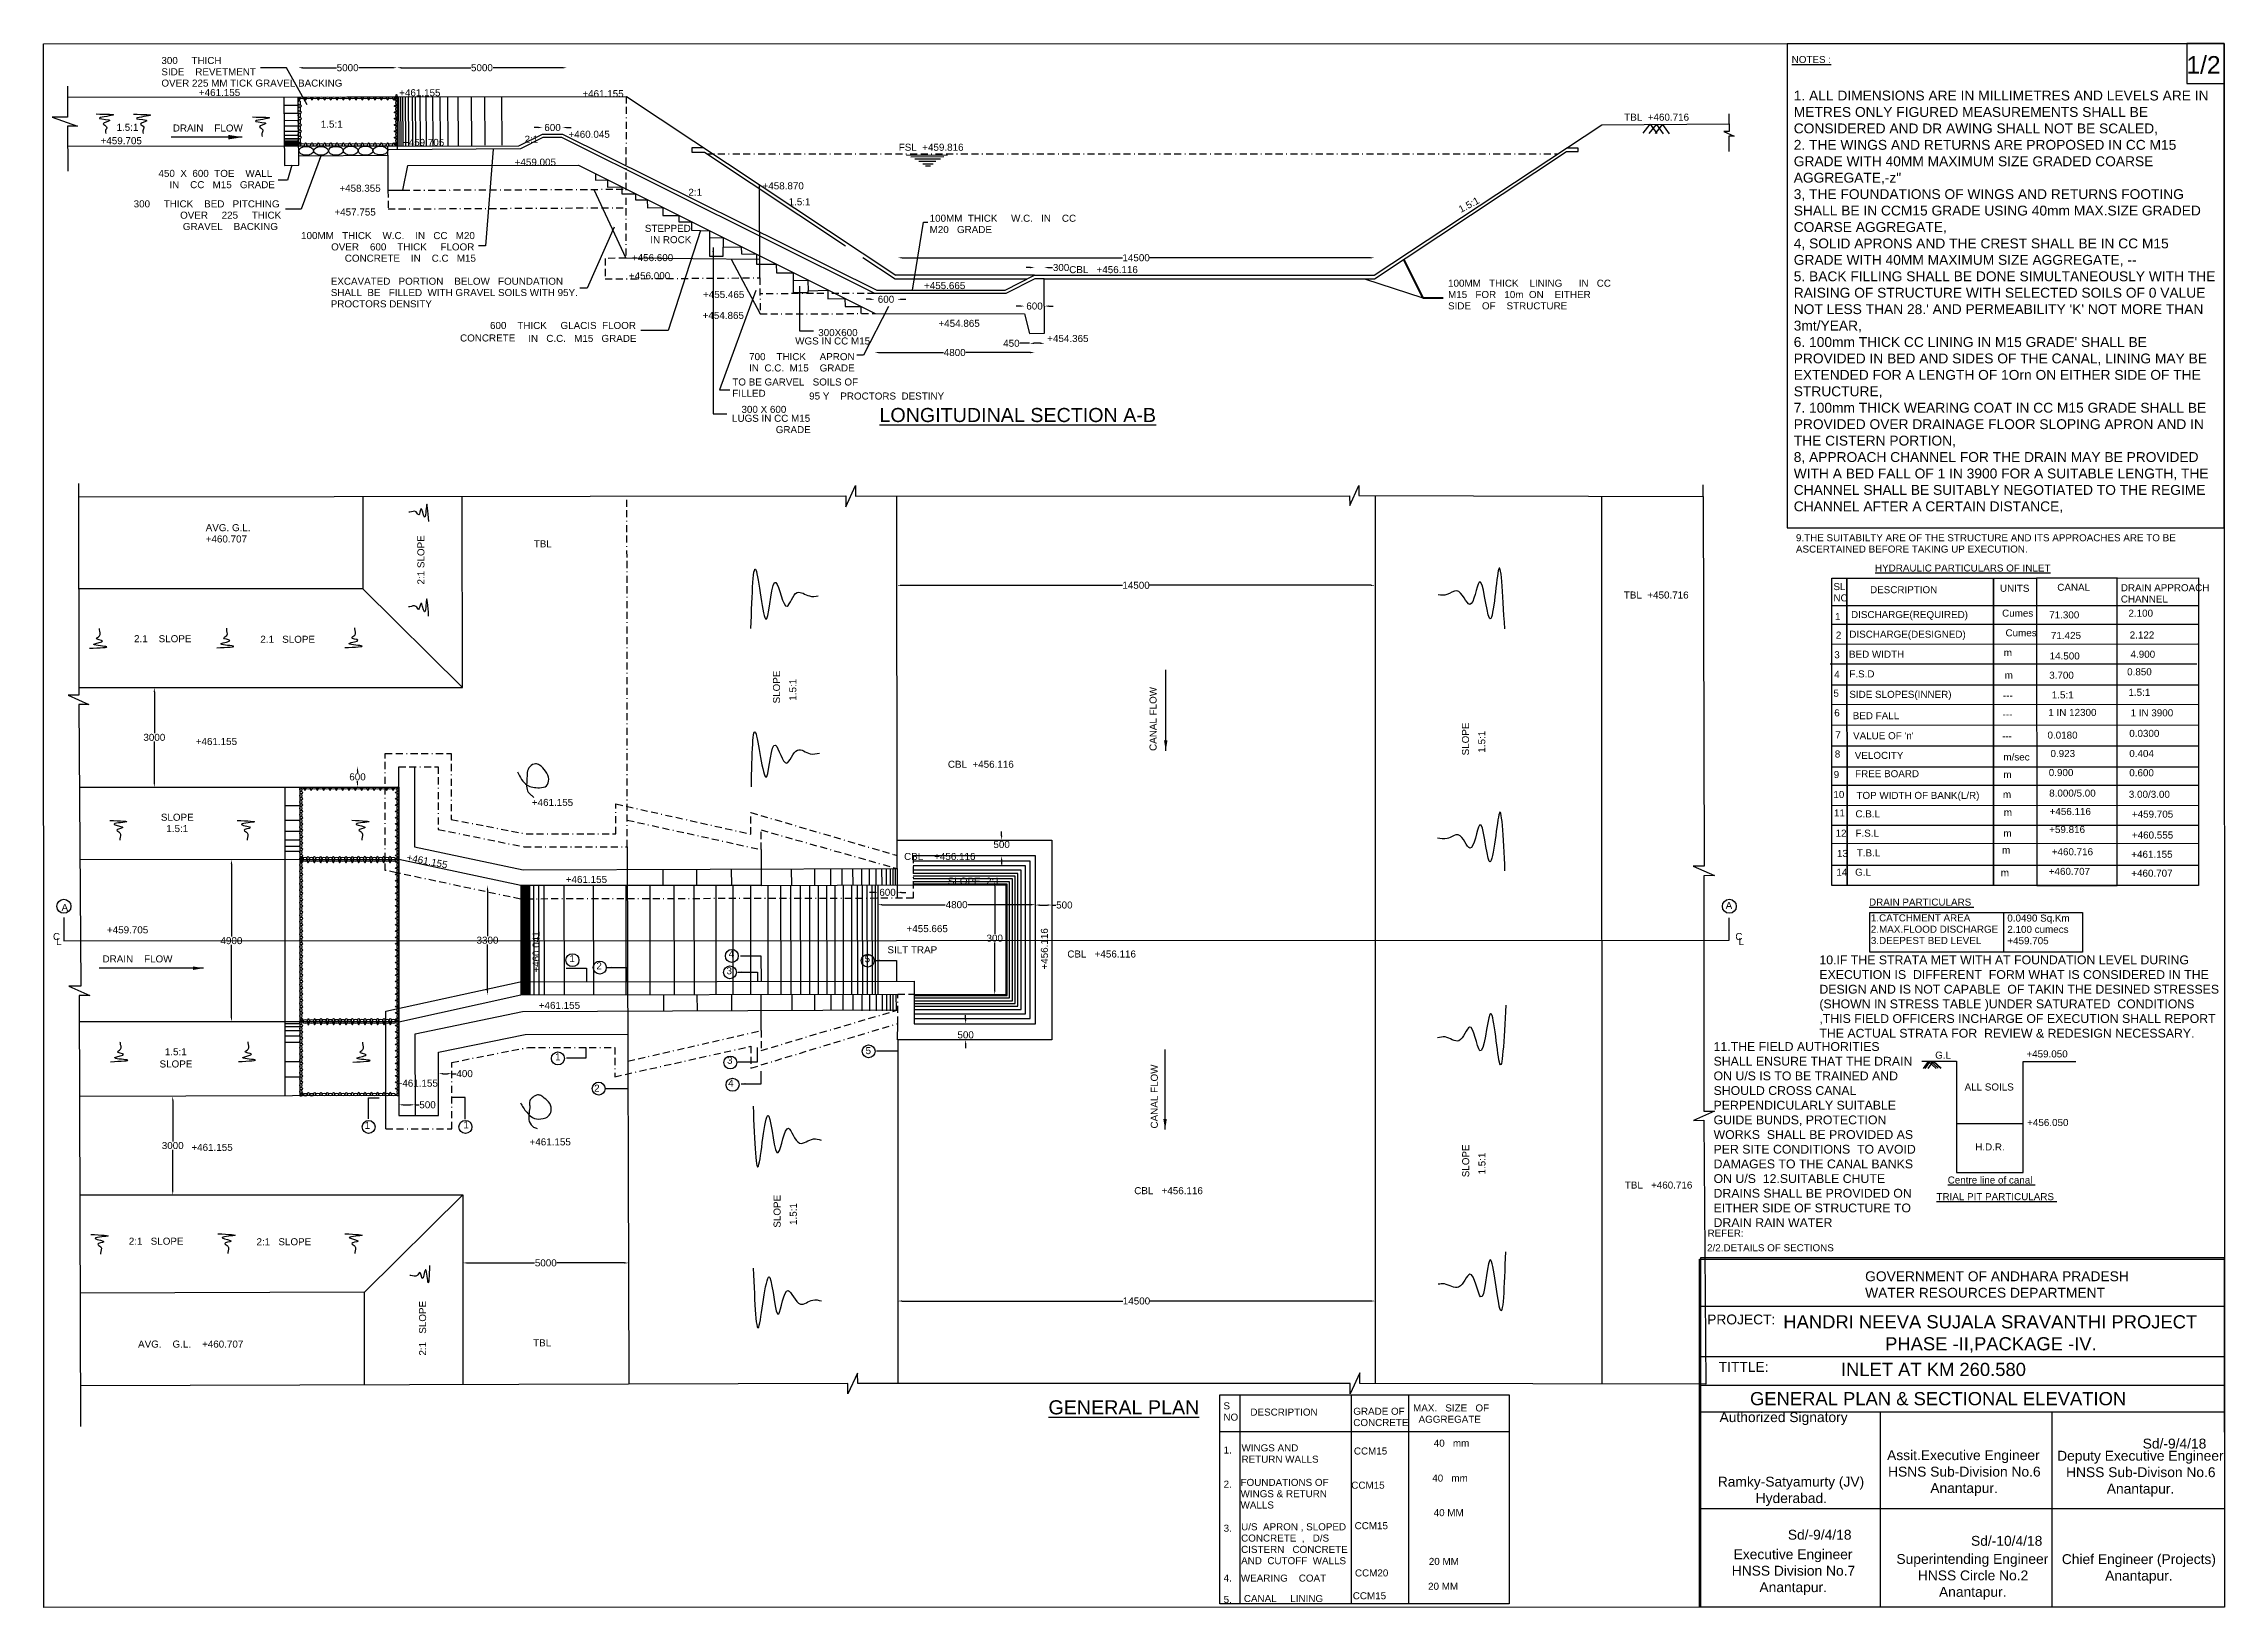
# Model space of a CAD drawing. Header units: inches. Extents: x 19 to 328, y 16 to 238.
import ezdxf

# ---------------------------------------------------------------- set-up
doc = ezdxf.new("R2010")
doc.units = ezdxf.units.IN
doc.header["$MEASUREMENT"] = 0
doc.linetypes.add('ACAD_ISO08W100', pattern=[36, 24, -3, 6, -3])
doc.linetypes.add('BORDERX2', pattern=[3.5, 1, -0.5, 1, -0.5, 0, -0.5])
doc.layers.add('DIMENSIONS', color=7, linetype='Continuous')
doc.layers.add('TEXT', color=1, linetype='Continuous')
doc.styles.get("Standard").update_dxf_attribs({"font": 'arial.ttf', "height": 1})
doc.dimstyles.get("Standard").update_dxf_attribs({"dimtxt": 1, "dimasz": 0.6, "dimexe": 0.18, "dimexo": 0.0625, "dimgap": 0.09, "dimtad": 0, "dimtih": 1, "dimtoh": 1, "dimdec": 4, "dimzin": 0, "dimdsep": 46, "dimtxsty": 'Standard', "dimcen": 0.09, "dimse1": 1, "dimse2": 1, "dimadec": 0, "dimazin": 0, "dimtfac": 1, "dimtdec": 4, "dimtofl": 0, "dimtmove": 0, "dimatfit": 3, "dimfxl": 1, "dimtolj": 1, "dimtzin": 0, "dimarcsym": 0})

msp = doc.modelspace()

# ---------------------------------------------------------------- texts
at = {"color": 0}
for s, height, p in [('%%UNOTES :', 1, (266.77327, 235.38249)), ('1/2', 2.5, (322.82485, 233.86649)), ('9.THE SUITABILTY ARE OF THE STRUCTURE AND ITS APPROACHES ARE TO BE ', 1, (267.37741, 167.45506)), ('ASCERTAINED BEFORE TAKING UP EXECUTION.', 1, (267.37741, 165.84864)), ('%%UHYDRAULIC PARTICULARS OF INLET', 1, (278.60438, 163.15546)), ('SL.', 1, (272.70213, 160.52063)), ('DESCRIPTION', 1, (277.90286, 160.07622)), ('UNITS', 1, (296.34491, 160.28133)), ('CANAL ', 1, (304.48816, 160.41807)), ('DRAIN APPROACH', 1, (313.51637, 160.35782)), ('NO', 1, (272.70213, 158.91422)), ('CHANNEL', 1, (313.51637, 158.75141)), ('1', 1, (272.93171, 156.26477)), ('DISCHARGE(REQUIRED) ', 1, (275.20059, 156.54749)), ('Cumes', 1, (296.65207, 156.74679)), ('Cumes', 1, (297.13848, 153.95239)), ('71.300', 1, (303.34287, 156.49746)), ('2.100', 1, (314.59106, 156.74045)), ('3', 1, (272.81706, 150.843)), ('2', 1, (273.04635, 153.63025)), ('BED WIDTH', 1, (274.91138, 150.9127)), ('DISCHARGE(DESIGNED)', 1, (274.95958, 153.75418)), ('m', 1, (296.89611, 151.14409)), ('71.425', 1, (303.58607, 153.58156)), ('2.122', 1, (314.77346, 153.64231)), ('4.900', 1, (314.89506, 150.90866)), ('4', 1, (272.81706, 148.05575)), ('F.S.D', 1, (274.95958, 148.11939)), ('m', 1, (297.01772, 147.92445)), ('3.700', 1, (303.34287, 147.93202)), ('14.500', 1, (303.40367, 150.66567)), ('0.850', 1, (314.40866, 148.418)), ('5', 1, (272.70245, 145.37103)), ('SIDE SLOPES(INNER)', 1, (274.9592, 145.21562)), ('1.5:1', 1, (303.70767, 145.13762)), ('1.5:1', 1, (314.59106, 145.5021)), ('6', 1, (272.81709, 142.58378)), ('BED FALL', 1, (275.44123, 142.18151)), ('---', 1, (296.71371, 142.3964)), ('---', 1, (296.77451, 145.06931)), ('1 IN 12300', 1, (303.22126, 142.64696)), ('1 IN 3900', 1, (314.89506, 142.58621)), ('7', 1, (272.96995, 139.45289)), ("VALUE OF 'n'", 1, (275.48943, 139.34003)), ('---', 1, (296.65291, 139.29827)), ('0.0180', 1, (303.09966, 139.42732)), ('0.0300', 1, (314.71266, 139.67032)), ('8', 1, (272.89352, 136.74201)), ('VELOCITY', 1, (275.73044, 136.54672)), ('m/sec', 1, (296.83531, 136.32162)), ('0.923', 1, (303.52527, 136.81517)), ('0.404', 1, (314.71266, 136.81517)), ('9', 1, (272.74064, 133.82702)), ('FREE BOARD', 1, (275.77865, 133.94605)), ('m', 1, (296.83531, 133.83096)), ('0.900', 1, (303.2805, 134.10419)), ('0.600', 1, (314.71266, 134.08152)), ('10', 1, (272.69756, 130.99331)), ('TOP WIDTH OF BANK(L/R)', 1, (275.97146, 130.86377)), ('m', 1, (296.77479, 131.00606)), ('8.000/5.00', 1, (303.3413, 131.1883)), ('3.00/3.00', 1, (314.6525, 131.02127)), ('11', 1, (272.77885, 128.36707)), ('C.B.L', 1, (275.82717, 128.2418)), ('m', 1, (296.89639, 128.45465)), ('+59.816', 1, (303.3413, 126.02474)), ('+456.116', 1, (303.40211, 128.57614)), ('+459.705', 1, (315.08753, 128.2002)), ('12', 1, (273.00814, 125.50345)), ('F.S.L', 1, (275.82717, 125.49664)), ('m', 1, (296.65319, 123.10884)), ('m', 1, (296.83559, 125.47801)), ('+460.716', 1, (303.70611, 122.86585)), ('+460.555', 1, (315.08753, 125.23649)), ('14', 1, (273.12331, 119.94743)), ('13', 1, (273.19974, 122.62014)), ('G.L', 1, (275.77896, 119.95817)), ('T.B.L', 1, (276.01998, 122.70333)), ('+460.707', 1, (303.2805, 120.07145)), ('+461.155', 1, (314.99778, 122.50114)), ('+460.707', 1, (314.99778, 119.80686)), ('m', 1, (296.47079, 119.88921)), ('A', 1, (21.08054, 114.94364)), ('A', 1, (257.39552, 115.23454)), ('%%UDRAIN PARTICULARS ', 1, (277.7587, 115.70561)), ('C', 1, (19.86465, 110.82014)), ('C', 1, (258.7727, 110.82014)), ('2.MAX.FLOOD DISCHARGE', 1, (278.01511, 111.86285)), ('1.CATCHMENT AREA', 1, (278.01511, 113.46926)), ('0.0490 Sq.Km', 1, (297.39505, 113.44019)), ('2.100 cumecs', 1, (297.39505, 111.83378)), ('L', 1, (20.3084, 110.10077)), ('1', 1, (93.20311, 107.67884)), ('4', 1, (115.8169, 108.34115)), ('5', 1, (135.12183, 107.65381)), ('L', 1, (259.21645, 110.10077)), ('3.DEEPEST BED LEVEL', 1, (278.01511, 110.25644)), ('+459.705', 1, (297.39505, 110.22736)), ('2', 1, (97.03463, 106.65501)), ('3', 1, (115.51528, 105.94834)), ('1', 1, (91.16888, 93.73782)), ('3', 1, (115.58483, 93.24527)), ('5', 1, (135.26325, 94.61576)), ('G.L', 1, (287.14868, 93.97341)), ('+459.050', 1, (300.10409, 94.14501)), ('2', 1, (96.71561, 89.27302)), ('4', 1, (115.75179, 90.00821)), ('ALL SOILS', 1, (291.32322, 89.44917)), ('1', 1, (64.13492, 84.0018)), ('1', 1, (78.14789, 84.05561)), ('+456.050', 1, (300.21296, 84.40729)), ('H.D.R.', 1, (292.83428, 80.9341)), ('%%UTRIAL PIT PARTICULARS ', 1, (287.33036, 73.87208)), ('%%UCentre line of canal ', 1, (288.925, 76.23702)), ('REFER:', 1, (254.82569, 68.69794)), ('2/2.DETAILS OF SECTIONS ', 1, (254.75385, 66.61572)), ('S', 1, (186.0811, 44.16642)), ('NO', 1, (186.0811, 42.56001)), ('40 MM', 1, (215.9316, 28.99309)), ('20 MM', 1, (215.24261, 22.07101)), ('20 MM', 1, (215.13781, 18.53735))]:
    msp.add_text(s, height=height, dxfattribs=at).set_placement(p)
at = {"color": 0, "attachment_point": 1}
for s, insert, char_height, width in [('1. ALL DIMENSIONS ARE IN MILLIMETRES AND LEVELS ARE IN METRES ONLY FIGURED MEASUREMENTS SHALL BE CONSIDERED AND DR AWING SHALL NOT BE SCALED, \\P2. THE WINGS AND RETURNS ARE PROPOSED IN CC M15 GRADE WITH 40MM MAXIMUM SIZE GRADED COARSE AGGREGATE,-z" \\P3, THE FOUNDATIONS OF WINGS AND RETURNS FOOTING SHALL BE IN CCM15 GRADE USING 40mm MAX.SIZE GRADED COARSE AGGREGATE, \\P4, SOLID APRONS AND THE CREST SHALL BE IN CC M15 GRADE WITH 40MM MAXIMUM SIZE AGGREGATE, -- \\P5. BACK FILLING SHALL BE DONE SIMULTANEOUSLY WITH THE RAISING OF STRUCTURE WITH SELECTED SOILS OF 0 VALUE NOT LESS THAN 28.\' AND PERMEABILITY \'K\' NOT MORE THAN 3mt/YEAR, \\P6. 100mm THICK CC LINING IN M15 GRADE\' SHALL BE PROVIDED IN BED AND SIDES OF THE CANAL, LINING MAY BE EXTENDED FOR A LENGTH OF 1Orn ON EITHER SIDE OF THE STRUCTURE, \\P7. 100mm THICK WEARING COAT IN CC M15 GRADE SHALL BE PROVIDED OVER DRAINAGE FLOOR SLOPING APRON AND IN THE CISTERN PORTION,  \\P8, APPROACH CHANNEL FOR THE DRAIN MAY BE PROVIDED WITH A BED FALL OF 1 IN 3900 FOR A SUITABLE LENGTH, THE CHANNEL SHALL BE SUITABLY NEGOTIATED TO THE REGIME CHANNEL AFTER A CERTAIN DISTANCE, ', (267.06599, 231.46096), 1.4, 60.5510613), ('10.IF THE STRATA MET WITH AT FOUNDATION LEVEL DURING EXECUTION IS  DIFFERENT  FORM WHAT IS CONSIDERED IN THE DESIGN AND IS NOT CAPABLE  OF TAKIN THE DESINED STRESSES (SHOWN IN STRESS TABLE )UNDER SATURATED  CONDITIONS ,THIS FIELD OFFICERS INCHARGE OF EXECUTION SHALL REPORT THE ACTUAL STRATA FOR  REVIEW & REDESIGN NECESSARY.', (270.70834, 108.62709), 1.25, 57.9051842), ('11.THE FIELD AUTHORITIES SHALL ENSURE THAT THE DRAIN ON U/S IS TO BE TRAINED AND SHOULD CROSS CANAL PERPENDICULARLY SUITABLE GUIDE BUNDS, PROTECTION WORKS  SHALL BE PROVIDED AS PER SITE CONDITIONS  TO AVOID DAMAGES TO THE CANAL BANKS ON U/S  12.SUITABLE CHUTE DRAINS SHALL BE PROVIDED ON EITHER SIDE OF STRUCTURE TO DRAIN RAIN WATER ', (255.6801, 96.31737), 1.25, 29.1350201)]:
    msp.add_mtext(s, dxfattribs=dict(at, insert=insert, char_height=char_height, width=width))
at = {"layer": 'DIMENSIONS', "color": 0}
for s, height, p in [('Sd/-9/4/18', 1.402419, (316.61838, 38.60331)), ('Sd/-9/4/18', 1.402419, (266.2273, 25.65763)), ('Sd/-10/4/18', 1.4024187, (292.24277, 24.78934))]:
    msp.add_text(s, height=height, dxfattribs=at).set_placement(p)
at = {"layer": 'TEXT', "color": 0}
for s, height, p in [('300     THICH ', 1, (35.26267, 235.24127)), ('SIDE    REVETMENT', 1, (35.26267, 233.63486)), ('OVER 225 MM TICK GRAVEL BACKING', 1, (35.26267, 232.02845)), ('+461.155', 1, (40.58899, 230.6892)), ('+461.155', 1, (69.03215, 230.66598)), ('+461.155', 1, (95.04324, 230.528)), ('1.5:1', 1, (28.89088, 225.747)), ('DRAIN    FLOW', 1, (36.88461, 225.6508)), ('1.5:1', 1, (57.89683, 226.19901)), ('TBL  +460.716', 1, (242.99622, 227.19076)), ('+459.705', 1, (26.62663, 223.85077)), ('+459.705', 1, (69.56657, 223.60813)), ('2:1', 1, (86.83485, 224.06434)), ('+460.045', 1, (93.07496, 224.76001)), ('FSL  +459.816', 1, (139.96874, 222.91649)), ('      450  X  600  TOE    WALL', 1, (32.51875, 219.20596)), ('+459.005', 1, (85.43026, 220.80355)), ('          IN    CC   M15   GRADE', 1, (32.51875, 217.59954)), ('+458.355', 1, (60.53856, 217.09584)), ('2:1', 1, (110.09824, 216.51898)), ('+458.870', 1, (120.6266, 217.43831)), (' 300     THICK    BED   PITCHING', 1, (30.93405, 214.87541)), ('                  OVER     225     THICK', 1, (30.93405, 213.269)), ('+457.755', 1, (59.83868, 213.72184)), ('1.5:1', 1, (124.33025, 215.17758)), ('100MM  THICK     W.C.   IN    CC', 1, (144.35706, 212.83355)), ('                   GRAVEL    BACKING', 1, (30.93405, 211.66259)), ('100MM   THICK    W.C.    IN   CC   M20', 1, (55.09693, 210.37082)), ('STEPPED', 1, (103.91364, 211.39992)), ('  IN ROCK', 1, (103.91364, 209.79351)), ('M20   GRADE', 1, (144.35706, 211.22714)), ('           OVER    600    THICK     FLOOR', 1, (55.09693, 208.76441)), ('                CONCRETE    IN    C.C   M15', 1, (55.09693, 207.158)), ('+456.600', 1, (102.07757, 207.243)), ('EXCAVATED   PORTION    BELOW   FOUNDATION', 1, (59.31601, 203.88823)), ('+456.000', 1, (101.64842, 204.6709)), ('CBL   +456.116', 1, (164.1778, 205.53787)), ('100MM   THICK    LINING      IN   CC', 1, (217.97496, 203.60635)), ('SHALL  BE   FILLED  WITH GRAVEL SOILS WITH 95Y.', 1, (59.31601, 202.28182)), ('PROCTORS DENSITY', 1, (59.31601, 200.6754)), ('+455.465', 1, (112.17414, 202.00327)), ('+455.665', 1, (143.55829, 203.2711)), ('SIDE    OF    STRUCTURE', 1, (217.97496, 200.39352)), ('M15   FOR   10m  ON    EITHER', 1, (217.97496, 201.99993)), ('600    THICK     GLACIS  FLOOR', 1, (81.92791, 197.60874)), ('+454.865', 1, (112.12237, 199.03339)), ('+454.865', 1, (145.6129, 197.90645)), ('CONCRETE', 1, (77.67486, 195.8311)), ('IN   C.C.   M15   GRADE', 1, (87.36081, 195.77063)), ('WGS IN CC M15', 1, (125.27298, 195.40381)), ('300X600', 1, (128.53722, 196.59547)), ('+454.365', 1, (161.05662, 195.75972)), ('700    THICK     APRON', 1, (118.72345, 193.17906)), ('IN  C.C.  M15    GRADE', 1, (118.72345, 191.57265)), ('TO BE GARVEL   SOILS OF', 1, (116.33672, 189.57873)), ('FILLED', 1, (116.33672, 187.97232)), ('300 X 600', 1, (117.63811, 185.68886)), ('95 Y    PROCTORS  DESTINY', 1, (127.24394, 187.58519)), ('%%ULONGITUDINAL SECTION A-B', 2, (137.23052, 184.38982)), ('LUGS IN CC M15', 1, (116.29472, 184.42271)), ('                GRADE', 1, (116.29472, 182.8163)), ('AVG. G.L.', 1, (41.55678, 168.88946)), ('+460.707', 1, (41.55678, 167.28305)), ('TBL', 1, (88.14319, 166.59443)), ('TBL  +450.716', 1, (242.93487, 159.32265)), ('2.1    SLOPE', 1, (31.37776, 153.11958)), ('2.1   SLOPE', 1, (49.31128, 153.03626)), ('+461.155', 1, (40.14323, 138.52482)), ('CBL  +456.116', 1, (146.94577, 135.28503)), ('+461.155', 1, (87.86992, 129.86747)), ('SLOPE', 1, (35.18903, 127.75993)), ('  1.5:1', 1, (35.18903, 126.15351)), ('CBL    +456.116', 1, (140.72887, 122.19042)), ('+461.155', 1, (92.68538, 118.93058)), ('SLOPE  2:1', 1, (146.93236, 118.69142)), ('+459.705', 1, (27.53291, 111.76635)), ('+455.665', 1, (141.07888, 111.9391)), ('DRAIN    FLOW', 1, (26.90318, 107.64193)), ('SILT TRAP', 1, (138.36666, 108.93729)), ('CBL   +456.116', 1, (163.91047, 108.33758)), ('+461.155', 1, (88.85429, 101.04164)), ('SLOPE', 1, (35.00315, 92.7202)), ('1.5:1', 1, (35.75207, 94.45578)), ('+461.155', 1, (68.66291, 89.9834)), ('+461.155', 1, (39.52211, 80.87423)), ('+461.155', 1, (87.54403, 81.65107)), ('CBL   +456.116', 1, (173.41307, 74.72175)), ('TBL   +460.716', 1, (243.07742, 75.52093)), ('2:1   SLOPE', 1, (30.63668, 67.54928)), ('2:1   SLOPE', 1, (48.77265, 67.46731)), ('PROJECT:', 1.402419, (254.77408, 56.23049)), ('AVG.    G.L.    +460.707', 1, (31.95296, 52.93455)), ('TBL', 1, (88.0511, 53.11393)), ('TITTLE:', 1.402419, (256.40602, 49.48951)), ('%%UGENERAL PLAN', 2, (161.22894, 43.45329)), ('DESCRIPTION', 1, (189.90852, 43.2756)), ('GRADE OF', 1, (204.51836, 43.39398)), ('MAX.   SIZE   OF', 1, (213.01341, 43.86491)), ('Authorized Signatory', 1.4024187, (256.53144, 42.35528)), ('CONCRETE', 1, (204.51836, 41.78757)), ('  AGGREGATE', 1, (213.01341, 42.25849)), ('1.', 1, (186.10284, 37.88462)), ('WINGS AND', 1, (188.64436, 38.19548)), ('RETURN WALLS', 1, (188.64436, 36.58907)), ('CCM15', 1, (204.60202, 37.74936)), ('40   mm', 1, (215.94402, 38.8691)), ('FOUNDATIONS OF ', 1, (188.51375, 33.29182)), ('40   mm', 1, (215.7348, 33.90542)), ('2.', 1, (186.10284, 33.03666)), ('WINGS & RETURN', 1, (188.51375, 31.68541)), ('WALLS', 1, (188.51375, 30.079)), ('CCM15', 1, (204.23587, 32.89018)), ('U/S  APRON , SLOPED', 1, (188.5913, 26.98842)), ('CCM15', 1, (204.70663, 27.14275)), ('3.', 1, (186.10284, 26.78024)), ('CONCRETE  ,   D/S', 1, (188.5913, 25.38201)), ('CISTERN   CONCRETE', 1, (188.5913, 23.7756)), ('AND  CUTOFF  WALLS', 1, (188.5913, 22.16919)), ('4.', 1, (186.10284, 19.70418)), ('WEARING    COAT', 1, (188.55387, 19.69831)), ('CCM20', 1, (204.75686, 20.43137)), ('5.', 1, (186.10284, 16.66056)), ('CANAL     LINING', 1, (188.97886, 16.79194)), ('CCM15', 1, (204.44302, 17.19191))]:
    msp.add_text(s, height=height, dxfattribs=at).set_placement(p)
for s, rotation, p in [('1.5:1', 28.0516601, (219.79504, 214.07817)), ('2:1 SLOPE', 90, (72.61386, 161.3193)), ('SLOPE', 90, (123.11219, 144.42686)), (' 1.5:1', 90, (125.42341, 144.42686)), ('CANAL FLOW', 90, (176.58272, 137.67961)), ('SLOPE', 90, (220.9469, 137.04576)), (' 1.5:1', 90, (223.25812, 137.04576)), ('+461.155', 349.1993275, (70.02645, 122.08811)), ('+460.041', 90, (88.96597, 106.19092)), ('+456.116', 90, (161.15146, 106.6351)), ('CANAL FLOW', 90, (176.76111, 84.05398)), ('SLOPE', 90, (220.97947, 77.13099)), (' 1.5:1', 90, (223.29069, 77.13099)), ('SLOPE', 90, (123.19101, 69.96668)), (' 1.5:1', 90, (125.50223, 69.96668)), ('2:1   SLOPE', 90, (72.85207, 51.80236))]:
    msp.add_text(s, height=1, rotation=rotation, dxfattribs=at).set_placement(p)
at = {"layer": 'TEXT', "color": 0, "attachment_point": 1}
for s, insert, char_height, width in [('GOVERNMENT OF ANDHARA PRADESH WATER RESOURCES DEPARTMENT ', (277.20272, 63.76808), 1.4024187, 37.4462999), ('\\pi0.19451;HANDRI NEEVA SUJALA SRAVANTHI PROJECT  \\P\\pi14.647;PHASE -II,PACKAGE -IV.', (265.38932, 57.53149), 1.8698915, 58.9143391), ('INLET AT KM 260.580 ', (273.76256, 50.7723), 1.8698915, 31.0773162), ('GENERAL PLAN & SECTIONAL ELEVATION', (260.85576, 46.62139), 1.8698915, 55.3301447), ('\\pi0.0014349;Assit.Executive Engineer \\P\\pi0.13967;HSNS Sub-Division No.6 \\P\\pi6.1425;Anantapur.', (280.31843, 38.35685), 1.4024187, 21.7001806), ('\\pi0.077009;Deputy Executive Engineer \\P\\pi1.3383;HNSS Sub-Divison No.6 \\P\\pi7.1235;Anantapur.', (304.39533, 38.27664), 1.4024187, 23.6622274), ('\\pi0.1124;Ramky-Satyamurty (JV) \\P\\pi5.4949;Hyderabad.', (256.16656, 34.59867), 1.4024187, 20.7913827), ('\\pi0.38983;Executive Engineer \\P\\pi0.12436;HNSS Division No.7 \\P\\pi4.0585;Anantapur.', (258.13619, 24.28487), 1.4024187, 17.5321464), ('\\pi0.30421;Superintending Engineer  \\P\\pi3.3487;HNSS Circle No.2 \\P\\pi6.3496;Anantapur.', (281.34311, 23.61891), 1.4024187, 22.1144011), ('\\pi0.085618;Chief Engineer (Projects) \\P\\pi6.2372;Anantapur. ', (305.04956, 23.59111), 1.4024187, 21.8895932)]:
    msp.add_mtext(s, dxfattribs=dict(at, insert=insert, char_height=char_height, width=width))

# ---------------------------------------------------------------- blocks, each defined once
blk = doc.blocks.new('*D2')
at = {"color": 0, "lineweight": -2, "transparency": 16777216}
for p, q in [((55.31, 234.71), (60.13, 234.71)), ((68.12, 234.71), (63.29, 234.71))]:
    blk.add_line(p, q, dxfattribs=at)
at = {"color": 0, "transparency": 16777216}
for points in [[(55.31, 234.81), (55.31, 234.61), (54.71, 234.71)], [(68.12, 234.81), (68.12, 234.61), (68.72, 234.71)]]:
    blk.add_solid(points, dxfattribs=at)
at = {"layer": 'Defpoints', "color": 0, "transparency": 16777216}
for p in [(68.72, 234.71), (54.71, 230.55), (68.72, 230.44)]:
    blk.add_point(p, dxfattribs=at)
at = {"color": 0, "transparency": 16777216, "insert": (61.71, 234.71), "char_height": 1, "attachment_point": 5}
blk.add_mtext('\\A1;5000', dxfattribs=at)
blk = doc.blocks.new('*D3')
at = {"color": 0, "lineweight": -2, "transparency": 16777216}
for p, q in [((69.32, 234.71), (79.2, 234.71)), ((92.24, 234.71), (82.36, 234.71))]:
    blk.add_line(p, q, dxfattribs=at)
at = {"color": 0, "transparency": 16777216}
for points in [[(69.32, 234.81), (69.32, 234.61), (68.72, 234.71)], [(92.24, 234.81), (92.24, 234.61), (92.84, 234.71)]]:
    blk.add_solid(points, dxfattribs=at)
at = {"layer": 'Defpoints', "color": 0, "transparency": 16777216}
for p in [(92.84, 234.71), (68.72, 230.44), (92.84, 230.63)]:
    blk.add_point(p, dxfattribs=at)
at = {"color": 0, "transparency": 16777216, "insert": (80.78, 234.71), "char_height": 1, "attachment_point": 5}
blk.add_mtext('\\A1;5000', dxfattribs=at)
blk = doc.blocks.new('*D4')
at = {"color": 0, "lineweight": -2, "transparency": 16777216}
for p, q in [((88.79, 226.22), (88.19, 226.22)), ((92.83, 226.22), (93.43, 226.22))]:
    blk.add_line(p, q, dxfattribs=at)
at = {"color": 0, "transparency": 16777216}
for points in [[(88.79, 226.32), (88.79, 226.12), (89.39, 226.22)], [(92.83, 226.32), (92.83, 226.12), (92.23, 226.22)]]:
    blk.add_solid(points, dxfattribs=at)
at = {"layer": 'Defpoints', "color": 0, "transparency": 16777216}
for p in [(92.23, 226.22), (89.39, 225.27), (92.23, 225.29)]:
    blk.add_point(p, dxfattribs=at)
at = {"color": 0, "transparency": 16777216, "insert": (90.81, 226.22), "char_height": 1, "attachment_point": 5}
blk.add_mtext('\\A1;600', dxfattribs=at)
blk = doc.blocks.new('*D5')
at = {"color": 0, "lineweight": -2, "transparency": 16777216}
for p, q in [((135.95, 201.82), (135.35, 201.82)), ((140.36, 201.82), (140.96, 201.82))]:
    blk.add_line(p, q, dxfattribs=at)
at = {"color": 0, "transparency": 16777216}
for points in [[(135.95, 201.92), (135.95, 201.72), (136.55, 201.82)], [(140.36, 201.92), (140.36, 201.72), (139.76, 201.82)]]:
    blk.add_solid(points, dxfattribs=at)
at = {"layer": 'Defpoints', "color": 0, "transparency": 16777216}
for p in [(136.55, 202.66), (139.76, 202.65), (139.76, 201.82)]:
    blk.add_point(p, dxfattribs=at)
at = {"color": 0, "transparency": 16777216, "insert": (138.16, 201.82), "char_height": 1, "attachment_point": 5}
blk.add_mtext('\\A1;600', dxfattribs=at)
blk = doc.blocks.new('*D6')
at = {"color": 0, "lineweight": -2, "transparency": 16777216}
for p, q in [((140.45, 207.72), (171.75, 207.72)), ((206.9, 207.72), (175.6, 207.72))]:
    blk.add_line(p, q, dxfattribs=at)
at = {"color": 0, "transparency": 16777216}
for points in [[(140.45, 207.82), (140.45, 207.62), (139.85, 207.72)], [(206.9, 207.82), (206.9, 207.62), (207.5, 207.72)]]:
    blk.add_solid(points, dxfattribs=at)
at = {"layer": 'Defpoints', "color": 0, "transparency": 16777216}
for p in [(207.5, 207.72), (139.85, 205.23), (207.5, 205.24)]:
    blk.add_point(p, dxfattribs=at)
at = {"color": 0, "transparency": 16777216, "insert": (173.68, 207.72), "char_height": 1, "attachment_point": 5}
blk.add_mtext('\\A1;14500', dxfattribs=at)
blk = doc.blocks.new('*D7')
at = {"color": 0, "lineweight": -2, "transparency": 16777216}
for p, q in [((137.15, 194.26), (146.32, 194.26)), ((158.68, 194.26), (149.52, 194.26))]:
    blk.add_line(p, q, dxfattribs=at)
at = {"color": 0, "transparency": 16777216}
for points in [[(137.15, 194.36), (137.15, 194.16), (136.55, 194.26)], [(158.68, 194.36), (158.68, 194.16), (159.28, 194.26)]]:
    blk.add_solid(points, dxfattribs=at)
at = {"layer": 'Defpoints', "color": 0, "transparency": 16777216}
for p in [(159.28, 204.72), (136.55, 202.59), (159.28, 194.26)]:
    blk.add_point(p, dxfattribs=at)
at = {"color": 0, "transparency": 16777216, "insert": (147.92, 194.26), "char_height": 1, "attachment_point": 5}
blk.add_mtext('\\A1;4800', dxfattribs=at)
blk = doc.blocks.new('*D8')
at = {"color": 0, "lineweight": -2, "transparency": 16777216}
for p, q in [((157.23, 200.86), (156.63, 200.86)), ((161.28, 200.86), (161.88, 200.86))]:
    blk.add_line(p, q, dxfattribs=at)
at = {"color": 0, "transparency": 16777216}
for points in [[(157.23, 200.96), (157.23, 200.76), (157.83, 200.86)], [(161.28, 200.96), (161.28, 200.76), (160.68, 200.86)]]:
    blk.add_solid(points, dxfattribs=at)
at = {"layer": 'Defpoints', "color": 0, "transparency": 16777216}
for p in [(157.83, 199.78), (160.68, 200.86), (160.68, 196.99)]:
    blk.add_point(p, dxfattribs=at)
at = {"color": 0, "transparency": 16777216, "insert": (159.25, 200.86), "char_height": 1, "attachment_point": 5}
blk.add_mtext('\\A1;600', dxfattribs=at)
blk = doc.blocks.new('*D9')
at = {"color": 0, "lineweight": -2, "transparency": 16777216}
for p, q in [((34.26, 146.07), (34.26, 140.2)), ((34.26, 133.13), (34.26, 139))]:
    blk.add_line(p, q, dxfattribs=at)
at = {"color": 0, "transparency": 16777216}
for points in [[(34.16, 146.07), (34.36, 146.07), (34.26, 146.67)], [(34.16, 133.13), (34.36, 133.13), (34.26, 132.53)]]:
    blk.add_solid(points, dxfattribs=at)
at = {"layer": 'Defpoints', "color": 0, "transparency": 16777216}
for p in [(37.37, 146.67), (34.26, 132.53), (37.37, 132.53)]:
    blk.add_point(p, dxfattribs=at)
at = {"color": 0, "transparency": 16777216, "insert": (34.26, 139.6), "char_height": 1, "attachment_point": 5}
blk.add_mtext('\\A1;3000', dxfattribs=at)
blk = doc.blocks.new('*D10')
at = {"color": 0, "lineweight": -2, "transparency": 16777216}
for p, q in [((45.21, 121.64), (45.21, 111.33)), ((45.21, 99.82), (45.21, 110.13))]:
    blk.add_line(p, q, dxfattribs=at)
at = {"color": 0, "transparency": 16777216}
for points in [[(45.11, 121.64), (45.31, 121.64), (45.21, 122.24)], [(45.11, 99.82), (45.31, 99.82), (45.21, 99.22)]]:
    blk.add_solid(points, dxfattribs=at)
at = {"layer": 'Defpoints', "color": 0, "transparency": 16777216}
for p in [(45.22, 122.24), (45.21, 99.22), (45.21, 99.22)]:
    blk.add_point(p, dxfattribs=at)
at = {"color": 0, "transparency": 16777216, "insert": (45.21, 110.73), "char_height": 1, "attachment_point": 5}
blk.add_mtext('\\A1;4900', dxfattribs=at)
blk = doc.blocks.new('*D11')
at = {"color": 0, "lineweight": -2, "transparency": 16777216}
for p, q in [((36.87, 88.03), (36.87, 82.23)), ((36.87, 75.22), (36.87, 81.03))]:
    blk.add_line(p, q, dxfattribs=at)
at = {"color": 0, "transparency": 16777216}
for points in [[(36.77, 88.03), (36.97, 88.03), (36.87, 88.63)], [(36.77, 75.22), (36.97, 75.22), (36.87, 74.62)]]:
    blk.add_solid(points, dxfattribs=at)
at = {"layer": 'Defpoints', "color": 0, "transparency": 16777216}
for p in [(36.86, 88.63), (36.87, 74.62), (36.87, 74.62)]:
    blk.add_point(p, dxfattribs=at)
at = {"color": 0, "transparency": 16777216, "insert": (36.87, 81.63), "char_height": 1, "attachment_point": 5}
blk.add_mtext('\\A1;3000', dxfattribs=at)
blk = doc.blocks.new('*D12')
at = {"color": 0, "lineweight": -2, "transparency": 16777216}
for p, q in [((78.68, 64.96), (88.26, 64.96)), ((101.01, 64.96), (91.43, 64.96))]:
    blk.add_line(p, q, dxfattribs=at)
at = {"color": 0, "transparency": 16777216}
for points in [[(78.68, 65.06), (78.68, 64.86), (78.08, 64.96)], [(101.01, 65.06), (101.01, 64.86), (101.61, 64.96)]]:
    blk.add_solid(points, dxfattribs=at)
at = {"layer": 'Defpoints', "color": 0, "transparency": 16777216}
for p in [(78.08, 64.88), (101.61, 64.96), (101.61, 64.96)]:
    blk.add_point(p, dxfattribs=at)
at = {"color": 0, "transparency": 16777216, "insert": (89.85, 64.96), "char_height": 1, "attachment_point": 5}
blk.add_mtext('\\A1;5000', dxfattribs=at)
blk = doc.blocks.new('*D13')
at = {"color": 0, "lineweight": -2, "transparency": 16777216}
for p, q in [((81.57, 117.95), (81.57, 111.39)), ((81.57, 103.62), (81.57, 110.18))]:
    blk.add_line(p, q, dxfattribs=at)
at = {"color": 0, "transparency": 16777216}
for points in [[(81.47, 117.95), (81.67, 117.95), (81.57, 118.55)], [(81.47, 103.62), (81.67, 103.62), (81.57, 103.02)]]:
    blk.add_solid(points, dxfattribs=at)
at = {"layer": 'Defpoints', "color": 0, "transparency": 16777216}
for p in [(86.28, 118.55), (81.57, 103.02), (86.45, 103.02)]:
    blk.add_point(p, dxfattribs=at)
at = {"color": 0, "transparency": 16777216, "insert": (81.57, 110.79), "char_height": 1, "attachment_point": 5}
blk.add_mtext('\\A1;3300', dxfattribs=at)
blk = doc.blocks.new('*D14')
at = {"color": 0, "lineweight": -2, "transparency": 16777216}
for p, q in [((63.11, 134.83), (63.11, 134.59)), ((63.11, 133.14), (63.11, 133.39))]:
    blk.add_line(p, q, dxfattribs=at)
at = {"color": 0, "transparency": 16777216}
for points in [[(63.01, 134.83), (63.21, 134.83), (63.11, 135.43)], [(63.01, 133.14), (63.21, 133.14), (63.11, 132.54)]]:
    blk.add_solid(points, dxfattribs=at)
at = {"layer": 'Defpoints', "color": 0, "transparency": 16777216}
for p in [(68.96, 135.43), (63.11, 132.54), (68.96, 132.54)]:
    blk.add_point(p, dxfattribs=at)
at = {"color": 0, "transparency": 16777216, "insert": (63.11, 133.99), "char_height": 1, "attachment_point": 5}
blk.add_mtext('\\A1;600', dxfattribs=at)
blk = doc.blocks.new('*D15')
at = {"color": 0, "lineweight": -2, "transparency": 16777216}
for p, q in [((154.58, 125.62), (154.58, 126.22)), ((154.58, 122.16), (154.58, 121.56))]:
    blk.add_line(p, q, dxfattribs=at)
at = {"color": 0, "transparency": 16777216}
for points in [[(154.48, 125.62), (154.68, 125.62), (154.58, 125.02)], [(154.48, 122.16), (154.68, 122.16), (154.58, 122.76)]]:
    blk.add_solid(points, dxfattribs=at)
at = {"layer": 'Defpoints', "color": 0, "transparency": 16777216}
for p in [(156.38, 125.02), (154.58, 122.76), (156.38, 122.76)]:
    blk.add_point(p, dxfattribs=at)
at = {"color": 0, "transparency": 16777216, "insert": (154.58, 124.39), "char_height": 1, "attachment_point": 5}
blk.add_mtext('\\A1;500', dxfattribs=at)
blk = doc.blocks.new('*D16')
at = {"color": 0, "lineweight": -2, "transparency": 16777216}
for p, q in [((136.4, 117.59), (135.8, 117.59)), ((140.36, 117.59), (140.96, 117.59))]:
    blk.add_line(p, q, dxfattribs=at)
at = {"color": 0, "transparency": 16777216}
for points in [[(136.4, 117.69), (136.4, 117.49), (137, 117.59)], [(140.36, 117.69), (140.36, 117.49), (139.76, 117.59)]]:
    blk.add_solid(points, dxfattribs=at)
at = {"layer": 'Defpoints', "color": 0, "transparency": 16777216}
for p in [(137, 117.58), (139.76, 117.59), (139.76, 117.59)]:
    blk.add_point(p, dxfattribs=at)
at = {"color": 0, "transparency": 16777216, "insert": (138.38, 117.59), "char_height": 1, "attachment_point": 5}
blk.add_mtext('\\A1;600', dxfattribs=at)
blk = doc.blocks.new('*D17')
at = {"color": 0, "lineweight": -2, "transparency": 16777216}
for p, q in [((137.6, 115.84), (146.58, 115.84)), ((158.77, 115.84), (149.79, 115.84))]:
    blk.add_line(p, q, dxfattribs=at)
at = {"color": 0, "transparency": 16777216}
for points in [[(137.6, 115.94), (137.6, 115.74), (137, 115.84)], [(158.77, 115.94), (158.77, 115.74), (159.37, 115.84)]]:
    blk.add_solid(points, dxfattribs=at)
at = {"layer": 'Defpoints', "color": 0, "transparency": 16777216}
for p in [(137, 116.03), (159.37, 115.84), (159.37, 115.79)]:
    blk.add_point(p, dxfattribs=at)
at = {"color": 0, "transparency": 16777216, "insert": (148.19, 115.84), "char_height": 1, "attachment_point": 5}
blk.add_mtext('\\A1;4800', dxfattribs=at)
blk = doc.blocks.new('*D18')
at = {"color": 0, "lineweight": -2, "transparency": 16777216}
for p, q in [((159.97, 115.79), (161.1, 115.79)), ((161.7, 115.79), (162.3, 115.79))]:
    blk.add_line(p, q, dxfattribs=at)
at = {"color": 0, "transparency": 16777216}
for points in [[(159.97, 115.89), (159.97, 115.69), (159.37, 115.79)], [(161.1, 115.89), (161.1, 115.69), (161.7, 115.79)]]:
    blk.add_solid(points, dxfattribs=at)
at = {"layer": 'Defpoints', "color": 0, "transparency": 16777216}
for p in [(159.37, 115.79), (161.7, 115.79), (161.7, 115.79)]:
    blk.add_point(p, dxfattribs=at)
at = {"color": 0, "transparency": 16777216, "insert": (163.49, 115.79), "char_height": 1, "attachment_point": 5}
blk.add_mtext('\\A1;500', dxfattribs=at)
blk = doc.blocks.new('*D19')
at = {"color": 0, "lineweight": -2, "transparency": 16777216}
for p, q in [((153.6, 118.49), (153.6, 111.68)), ((153.6, 103.67), (153.6, 110.48))]:
    blk.add_line(p, q, dxfattribs=at)
at = {"color": 0, "transparency": 16777216}
for points in [[(153.5, 118.49), (153.7, 118.49), (153.6, 119.09)], [(153.5, 103.67), (153.7, 103.67), (153.6, 103.07)]]:
    blk.add_solid(points, dxfattribs=at)
at = {"layer": 'Defpoints', "color": 0, "transparency": 16777216}
for p in [(153.59, 119.09), (153.6, 103.07), (153.6, 103.07)]:
    blk.add_point(p, dxfattribs=at)
at = {"color": 0, "transparency": 16777216, "insert": (153.6, 111.08), "char_height": 1, "attachment_point": 5}
blk.add_mtext('\\A1;300', dxfattribs=at)
blk = doc.blocks.new('*D20')
at = {"color": 0, "lineweight": -2, "transparency": 16777216}
for p, q in [((149.47, 99.53), (149.47, 100.13)), ((149.47, 96.04), (149.47, 95.44))]:
    blk.add_line(p, q, dxfattribs=at)
at = {"color": 0, "transparency": 16777216}
for points in [[(149.37, 99.53), (149.57, 99.53), (149.47, 98.93)], [(149.37, 96.04), (149.57, 96.04), (149.47, 96.64)]]:
    blk.add_solid(points, dxfattribs=at)
at = {"layer": 'Defpoints', "color": 0, "transparency": 16777216}
for p in [(149.47, 96.64), (151.66, 98.93), (151.66, 96.64)]:
    blk.add_point(p, dxfattribs=at)
at = {"color": 0, "transparency": 16777216, "insert": (149.47, 97.35), "char_height": 1, "attachment_point": 5}
blk.add_mtext('\\A1;500', dxfattribs=at)
blk = doc.blocks.new('*D21')
at = {"color": 0, "lineweight": -2, "transparency": 16777216}
for p, q in [((140.33, 161.2), (171.75, 161.2)), ((207.01, 161.2), (175.59, 161.2))]:
    blk.add_line(p, q, dxfattribs=at)
at = {"color": 0, "transparency": 16777216}
for points in [[(140.33, 161.3), (140.33, 161.1), (139.73, 161.2)], [(207.01, 161.3), (207.01, 161.1), (207.61, 161.2)]]:
    blk.add_solid(points, dxfattribs=at)
at = {"layer": 'Defpoints', "color": 0, "transparency": 16777216}
for p in [(139.73, 161.19), (207.61, 161.2), (207.61, 161.2)]:
    blk.add_point(p, dxfattribs=at)
at = {"color": 0, "transparency": 16777216, "insert": (173.67, 161.2), "char_height": 1, "attachment_point": 5}
blk.add_mtext('\\A1;14500', dxfattribs=at)
blk = doc.blocks.new('*D22')
at = {"color": 0, "lineweight": -2, "transparency": 16777216}
for p, q in [((140.44, 59.55), (171.81, 59.55)), ((207.02, 59.55), (175.65, 59.55))]:
    blk.add_line(p, q, dxfattribs=at)
at = {"color": 0, "transparency": 16777216}
for points in [[(140.44, 59.65), (140.44, 59.45), (139.84, 59.55)], [(207.02, 59.65), (207.02, 59.45), (207.62, 59.55)]]:
    blk.add_solid(points, dxfattribs=at)
at = {"layer": 'Defpoints', "color": 0, "transparency": 16777216}
for p in [(139.84, 59.54), (207.62, 59.55), (207.62, 59.55)]:
    blk.add_point(p, dxfattribs=at)
at = {"color": 0, "transparency": 16777216, "insert": (173.73, 59.55), "char_height": 1, "attachment_point": 5}
blk.add_mtext('\\A1;14500', dxfattribs=at)
blk = doc.blocks.new('*D23')
at = {"color": 0, "lineweight": -2, "transparency": 16777216}
for p, q in [((158.68, 206.33), (158.08, 206.33)), ((161.22, 206.33), (161.82, 206.33))]:
    blk.add_line(p, q, dxfattribs=at)
at = {"color": 0, "transparency": 16777216}
for points in [[(158.68, 206.43), (158.68, 206.23), (159.28, 206.33)], [(161.22, 206.43), (161.22, 206.23), (160.62, 206.33)]]:
    blk.add_solid(points, dxfattribs=at)
at = {"layer": 'Defpoints', "color": 0, "transparency": 16777216}
for p in [(159.28, 204.72), (160.62, 206.33), (160.62, 204.73)]:
    blk.add_point(p, dxfattribs=at)
at = {"color": 0, "transparency": 16777216, "insert": (163.02, 206.33), "char_height": 1, "attachment_point": 5}
blk.add_mtext('\\A1;300', dxfattribs=at)
blk = doc.blocks.new('*D24')
at = {"color": 0, "lineweight": -2, "transparency": 16777216}
for p, q in [((158.56, 195.57), (157.18, 195.57)), ((160.08, 195.57), (159.16, 195.57))]:
    blk.add_line(p, q, dxfattribs=at)
at = {"color": 0, "transparency": 16777216}
for points in [[(159.16, 195.67), (159.16, 195.47), (158.56, 195.57)], [(160.08, 195.67), (160.08, 195.47), (160.68, 195.57)]]:
    blk.add_solid(points, dxfattribs=at)
at = {"layer": 'Defpoints', "color": 0, "transparency": 16777216}
for p in [(158.56, 196.98), (160.68, 196.99), (160.68, 195.57)]:
    blk.add_point(p, dxfattribs=at)
at = {"color": 0, "transparency": 16777216, "insert": (155.97, 195.57), "char_height": 1, "attachment_point": 5}
blk.add_mtext('\\A1;450', dxfattribs=at)
blk = doc.blocks.new('*D25')
at = {"color": 0, "lineweight": -2, "transparency": 16777216}
for p, q in [((69.59, 87.42), (70.66, 87.42)), ((71.26, 87.42), (71.86, 87.42))]:
    blk.add_line(p, q, dxfattribs=at)
at = {"color": 0, "transparency": 16777216}
for points in [[(69.59, 87.52), (69.59, 87.32), (68.99, 87.42)], [(70.66, 87.52), (70.66, 87.32), (71.26, 87.42)]]:
    blk.add_solid(points, dxfattribs=at)
at = {"layer": 'Defpoints', "color": 0, "transparency": 16777216}
for p in [(68.99, 87.45), (71.26, 87.42), (71.26, 87.42)]:
    blk.add_point(p, dxfattribs=at)
at = {"color": 0, "transparency": 16777216, "insert": (73.06, 87.42), "char_height": 1, "attachment_point": 5}
blk.add_mtext('\\A1;500', dxfattribs=at)
blk = doc.blocks.new('*D26')
at = {"color": 0, "lineweight": -2, "transparency": 16777216}
for p, q in [((75.23, 91.84), (75.9, 91.84)), ((76.5, 91.84), (77.1, 91.84))]:
    blk.add_line(p, q, dxfattribs=at)
at = {"color": 0, "transparency": 16777216}
for points in [[(75.23, 91.94), (75.23, 91.74), (74.63, 91.84)], [(75.9, 91.94), (75.9, 91.74), (76.5, 91.84)]]:
    blk.add_solid(points, dxfattribs=at)
at = {"layer": 'Defpoints', "color": 0, "transparency": 16777216}
for p in [(74.63, 91.78), (76.5, 91.84), (76.5, 91.84)]:
    blk.add_point(p, dxfattribs=at)
at = {"color": 0, "transparency": 16777216, "insert": (78.32, 91.84), "char_height": 1, "attachment_point": 5}
blk.add_mtext('\\A1;400', dxfattribs=at)

# ---------------------------------------------------------------- dimensions: what is measured, and where the dimension line sits
at = {"color": 0}
for base, p1, p2, text, picture, middle in [((68.71572, 234.71499), (54.70849, 230.5466), (68.71572, 230.44168), '5000', '*D2', (61.71211, 234.71499)), ((92.83946, 234.70773), (68.71572, 230.44168), (92.83946, 230.6287), '5000', '*D3', (80.77759, 234.70773)), ((92.23321, 226.21813), (89.39017, 225.26743), (92.23321, 225.28806), '600', '*D4', (90.81169, 226.21813)), ((207.50105, 207.72456), (139.8547, 205.23472), (207.50105, 205.23927), '14500', '*D6', (173.67788, 207.72456)), ((159.28254, 194.25931), (136.55235, 202.59439), (159.28254, 204.72101), '4800', '*D7', (147.91744, 194.25931)), ((160.62485, 206.33394), (159.28254, 204.72101), (160.62485, 204.73075), '300', '*D23', (163.01751, 206.33394)), ((139.75802, 201.81523), (136.55235, 202.65689), (139.75802, 202.65468), '600', '*D5', (138.15518, 201.81523)), ((160.68101, 200.86158), (157.82764, 199.77941), (160.68101, 196.99242), '600', '*D8', (159.25432, 200.86158)), ((207.61376, 161.19537), (139.72522, 161.18969), (207.61376, 161.19537), '14500', '*D21', (173.66949, 161.19537)), ((139.76202, 117.59029), (136.99854, 117.58469), (139.76202, 117.59029), '600', '*D16', (138.38028, 117.59029)), ((159.37184, 115.83675), (137.00062, 116.03159), (159.37184, 115.79347), '4800', '*D17', (148.18623, 115.83675)), ((161.69808, 115.79347), (159.37184, 115.79347), (161.69808, 115.79383), '500', '*D18', (163.49108, 115.79347)), ((101.60661, 64.95539), (78.08487, 64.88441), (101.60661, 64.95539), '5000', '*D12', (89.84574, 64.95539)), ((207.62226, 59.54747), (139.83863, 59.5418), (207.62226, 59.54747), '14500', '*D22', (173.73044, 59.54747))]:
    dim = msp.add_linear_dim(base=base, p1=p1, p2=p2, text=text, dimstyle='Standard', dxfattribs=at)
    dim.commit()
    dim.dimension.update_dxf_attribs({"geometry": picture, "text_midpoint": middle})
dim = msp.add_linear_dim(base=(160.68101, 195.56519), p1=(158.55957, 196.97702), p2=(160.68101, 196.99242), text='450', dimstyle='Standard', dxfattribs=at)
dim.commit()
dim.dimension.update_dxf_attribs({"geometry": '*D24', "text_midpoint": (155.97165, 195.56519), "dimtype": 160})
for base, p1, p2, text, picture, middle in [((34.25763, 132.53447), (37.36805, 146.66895), (37.37025, 132.53447), '3000', '*D9', (34.25763, 139.60171)), ((63.10619, 132.53939), (68.96081, 135.4328), (68.96126, 132.53939), '600', '*D14', (63.10619, 133.9861)), ((45.2136, 99.2228), (45.21527, 122.23596), (45.2136, 99.2228), '4900', '*D10', (45.2136, 110.72938)), ((81.5665, 103.0234), (86.28179, 118.54793), (86.44896, 103.0234), '3300', '*D13', (81.5665, 110.78567)), ((153.59699, 103.0713), (153.59449, 119.09451), (153.59699, 103.0713), '300', '*D19', (153.59699, 111.08291)), ((36.86718, 74.61871), (36.865, 88.63407), (36.86718, 74.61871), '3000', '*D11', (36.86718, 81.62639))]:
    dim = msp.add_linear_dim(base=base, p1=p1, p2=p2, angle=90, text=text, dimstyle='Standard', dxfattribs=at)
    dim.commit()
    dim.dimension.update_dxf_attribs({"geometry": picture, "text_midpoint": middle})
for base, p1, p2, picture, middle in [((154.58468, 122.76221), (156.37733, 125.01649), (156.37768, 122.76221), '*D15', (154.58468, 124.38829)), ((149.47272, 96.64139), (151.66229, 98.93379), (151.66265, 96.64139), '*D20', (149.47272, 97.34631))]:
    dim = msp.add_linear_dim(base=base, p1=p1, p2=p2, angle=90, text='500', dimstyle='Standard', dxfattribs=at)
    dim.commit()
    dim.dimension.update_dxf_attribs({"geometry": picture, "text_midpoint": middle, "dimtype": 160})
at = {"color": 2}
for base, p1, p2, text, picture, middle in [((76.50343, 91.84226), (74.63074, 91.78468), (76.50343, 91.84226), '400', '*D26', (78.31655, 91.84226)), ((71.26425, 87.42218), (68.9858, 87.44641), (71.26425, 87.42218), '500', '*D25', (73.05725, 87.42218))]:
    dim = msp.add_linear_dim(base=base, p1=p1, p2=p2, text=text, dimstyle='Standard', dxfattribs=at)
    dim.commit()
    dim.dimension.update_dxf_attribs({"geometry": picture, "text_midpoint": middle})

# ---------------------------------------------------------------- linework, layer by layer
at = {"color": 0}
for points in [[(328.2188, 16.08532), (18.57185, 16.03705), (18.53723, 238.08911), (328.18419, 238.13738)], [(328.18419, 238.13738), (266.14101, 238.12771), (266.15173, 169.36567), (328.19491, 169.37534)], [(328.18419, 238.13738), (322.87279, 238.13738), (322.87279, 232.45311), (328.18419, 232.45311)], [(272.47702, 162.23335), (324.55201, 162.24146), (324.55882, 118.58073), (272.48383, 118.57261)], [(272.47702, 162.23335), (274.62131, 162.23368), (274.62812, 118.57294), (272.48383, 118.57261)], [(274.62131, 162.23368), (295.4224, 162.23692), (295.4292, 118.57619), (274.62812, 118.57294)], [(295.4224, 162.23692), (301.55985, 162.23788), (301.56666, 118.57714), (295.4292, 118.57619)], [(301.56666, 118.57714), (313.00119, 118.57892), (312.99439, 162.23966), (301.55985, 162.23788)], [(277.84978, 114.73667), (308.07347, 114.73667), (308.07347, 109.07677), (277.84978, 109.07677)], [(328.2188, 16.08532), (253.85893, 16.07373), (253.85119, 65.72213), (328.21106, 65.73372)], [(185.57855, 46.2293), (226.65285, 46.2293), (226.65285, 16.53245), (185.57855, 16.53245)]]:
    msp.add_lwpolyline(points, close=True, dxfattribs=at)
for points in [[(21.90673, 232.10467), (21.9386, 227.71312), (19.76608, 227.69735), (23.34149, 226.43184), (21.92502, 226.42156), (21.97158, 220.00488)], [(21.91827, 230.5147), (101.31566, 230.64232), (139.55339, 205.23471)], [(52.67067, 230.56413), (52.74121, 220.84508), (54.7842, 220.8599), (54.70833, 230.5674)], [(52.67913, 229.39863), (54.71734, 229.41457)], [(68.79467, 223.61129), (68.78346, 230.59003)], [(69.04509, 223.61146), (68.99549, 230.59037)], [(69.29734, 223.61329), (69.24774, 230.5922)], [(69.58436, 223.61537), (69.53475, 230.59428)], [(69.99351, 223.61834), (69.94391, 230.59725)], [(70.40876, 223.62135), (70.35916, 230.60027)], [(70.97797, 223.62549), (70.92837, 230.6044)], [(71.38404, 223.62843), (71.33444, 230.60734)], [(72.07905, 223.63348), (72.02945, 230.61239)], [(72.93023, 223.63965), (72.88063, 230.61857)], [(73.84389, 223.64628), (73.79448, 230.59808)], [(74.90592, 223.65399), (74.85656, 230.59979)], [(75.98026, 223.66179), (75.93093, 230.60152)], [(77.4703, 223.6726), (77.42104, 230.60391)], [(79.36227, 223.68633), (79.31309, 230.60696)], [(81.25724, 223.70009), (81.20813, 230.61)], [(83.66877, 223.71759), (83.61975, 230.61388)], [(52.67931, 228.23901), (54.71752, 228.25494)], [(52.67947, 227.23146), (54.71768, 227.24739)], [(52.70061, 226.43917), (54.73882, 226.4551)], [(92.23321, 225.28806), (136.83767, 203.09711), (155.08562, 203.10266), (159.23848, 205.23522), (207.50105, 205.23927), (239.83025, 226.61971), (257.89843, 226.75084), (257.88807, 228.17822)], [(245.65978, 225.40536), (246.69399, 226.70384), (247.61837, 225.37792)], [(246.54755, 225.35963), (247.58176, 226.65812), (248.50614, 225.3322)], [(247.41702, 225.36878), (248.45123, 226.66726), (249.37561, 225.34135)], [(257.89843, 226.75084), (257.90631, 225.66526), (257.1201, 225.65955), (258.62713, 224.98776), (257.84934, 224.98211), (257.86504, 222.8186)], [(21.94563, 223.58057), (86.03322, 223.6226), (89.39017, 225.26743), (92.23321, 225.28806)], [(52.70594, 225.7046), (54.74415, 225.72053)], [(52.70648, 223.77602), (54.74468, 223.79195)], [(52.71011, 225.13051), (54.74831, 225.14644)], [(52.71366, 224.64096), (54.75187, 224.65689)], [(52.71518, 224.43177), (54.75338, 224.4477)], [(52.71649, 224.25117), (54.75469, 224.2671)], [(52.71752, 224.10857), (54.75573, 224.1245)], [(52.71804, 224.03736), (54.75625, 224.05329)], [(52.71873, 223.9425), (54.75693, 223.95843)], [(52.71949, 223.83792), (54.75769, 223.85385)], [(52.71994, 223.77612), (54.75814, 223.79205)], [(52.72063, 223.68105), (54.75883, 223.69698)], [(52.72097, 223.63342), (54.75918, 223.64935)], [(54.77359, 222.2178), (67.39963, 222.30943), (67.39878, 223.61038)], [(67.39963, 222.30943), (67.43598, 217.3008), (69.55395, 217.31617), (70.23904, 220.81668), (94.48811, 220.8531), (136.60231, 199.79026), (157.82764, 199.77941), (158.55957, 196.97702), (160.68101, 196.99242), (160.62485, 204.73075), (159.28254, 204.72101), (155.18126, 202.644), (136.55235, 202.65689), (92.11171, 224.80672), (89.4469, 224.78738), (86.26991, 223.17868), (67.39861, 223.04172)], [(68.79504, 223.05186), (68.79467, 223.61129)], [(160.62485, 204.73075), (207.55113, 204.73088), (234.81264, 222.80215), (236.45508, 222.81407), (236.45149, 223.30873), (234.81397, 223.30226)], [(141.07722, 222.28439), (146.90848, 222.31738)], [(146.3925, 222.06188), (141.68089, 222.02768)], [(142.24265, 221.76135), (145.87675, 221.77374)], [(145.23576, 221.38679), (142.81928, 221.37391)], [(143.37681, 221.04694), (144.86027, 221.05771)], [(144.47544, 220.72856), (143.78513, 220.70957)], [(96.68568, 217.43653), (101.19834, 207.65232)], [(96.91384, 219.6399), (96.92036, 218.74146), (98.60842, 218.79239), (98.61588, 217.76434), (100.62679, 217.78293), (100.63388, 216.80605), (102.58806, 216.80202), (102.59438, 215.93174), (104.26685, 215.9624), (104.27523, 214.80801), (106.44875, 214.87115), (106.45708, 213.72374), (108.74037, 213.72503), (108.74658, 212.86881), (108.74706, 212.80361), (110.54507, 212.82243), (110.55349, 211.66231), (113.09092, 211.54917), (113.09812, 210.55615), (115.02643, 210.58114), (115.03613, 209.24436), (117.61145, 209.28828), (117.61893, 208.25655), (119.74904, 208.2192), (119.75929, 206.80566), (122.58079, 206.80293), (122.58972, 205.57217), (124.97905, 205.60348), (124.98721, 204.4784), (127.08243, 204.5515), (127.09337, 203.0435), (129.89966, 203.1425), (129.90883, 201.87787), (132.33777, 201.92312), (132.34604, 200.78322), (134.59803, 200.79267), (134.59998, 199.78638)], [(120.23531, 207.48068), (101.19834, 207.65232)], [(113.09812, 210.55615), (113.09812, 207.95685), (115.04548, 207.95685), (115.03613, 209.24436)], [(116.16968, 207.51733), (120.28442, 199.75865)], [(124.98721, 204.4784), (124.98721, 202.7999), (127.09634, 202.7999), (127.08775, 203.04331)], [(159.23848, 205.23522), (139.55339, 205.23471)], [(23.51173, 175.65018), (23.53158, 145.61699), (22.03999, 145.60616), (24.95775, 144.29012), (23.54129, 144.27984), (23.83158, 104.28037), (22.10123, 104.26781), (25.08488, 102.93852), (23.60547, 102.92778), (23.79017, 41.72156)], [(23.51297, 173.77785), (132.44917, 173.90053), (132.46032, 172.36387), (133.81632, 175.35836), (133.82702, 173.88388), (203.99885, 173.93018), (204.00907, 172.52174), (205.31189, 175.36311), (205.32216, 173.9478), (254.22178, 173.79532), (254.20958, 175.47673)], [(63.88332, 173.82332), (63.88536, 160.72222), (23.52162, 160.69553)], [(23.53089, 146.66679), (78.0086, 146.67528), (77.97801, 173.83919)], [(254.20434, 173.79538), (254.32198, 121.32745), (252.80239, 121.31642), (255.81529, 119.96937), (254.31666, 119.95849), (254.30786, 86.51961), (255.79354, 86.53039), (252.83163, 85.20715), (254.30204, 85.21782), (254.57401, 47.74268), (205.45654, 47.83205), (205.43002, 49.3736), (204.08864, 46.38931), (204.07799, 47.85626), (134.13943, 47.85088), (134.129, 49.28837), (132.76164, 46.36178), (132.75088, 47.84496), (23.77269, 47.51609)], [(139.27908, 122.95998), (139.75054, 122.82122), (139.71684, 173.88777)], [(207.61269, 173.94066), (207.62324, 47.82811)], [(239.77097, 173.84038), (239.7926, 47.76958)], [(63.88536, 160.72222), (78.0086, 146.67528)], [(272.47763, 158.31181), (324.55263, 158.31993)], [(272.47763, 155.67514), (324.55263, 155.68325)], [(272.35768, 152.85869), (324.43267, 152.8668)], [(272.23773, 150.04223), (324.31272, 150.05035)], [(272.47763, 147.04601), (324.55263, 147.05413)], [(272.47763, 144.28948), (324.55263, 144.2976)], [(272.47763, 141.35318), (324.55263, 141.3613)], [(272.47763, 138.41688), (324.55263, 138.425)], [(68.96126, 132.53939), (68.96081, 135.4328)], [(71.20269, 135.43315), (71.20446, 124.07494), (86.63778, 120.80277), (139.75083, 120.97163), (139.75054, 122.82122)], [(272.47763, 135.42066), (324.55263, 135.42878)], [(23.62654, 132.53232), (68.96126, 132.53939), (68.96809, 88.73095), (23.64872, 88.59419)], [(52.79708, 132.53687), (52.79718, 88.68215)], [(54.90554, 132.5372), (54.90564, 88.68248)], [(68.96126, 132.53939), (68.97484, 88.68467)], [(272.47763, 132.82117), (324.55263, 132.82929)], [(52.79709, 129.92153), (54.90555, 129.92154)], [(52.79741, 127.85486), (54.90587, 127.85487)], [(272.47763, 129.94479), (324.55263, 129.95291)], [(272.47763, 127.12834), (324.55263, 127.13646)], [(52.79765, 126.2909), (54.90611, 126.2909)], [(52.79785, 125.04345), (54.90631, 125.04345)], [(52.79798, 124.16837), (54.90644, 124.16838)], [(101.42825, 124.05744), (101.65853, 47.75113)], [(139.74909, 125.0139), (161.69665, 125.01732), (161.70107, 96.64296), (139.79458, 96.63954), (139.83542, 98.95985)], [(272.47763, 124.55159), (324.55263, 124.55971)], [(68.96287, 122.25822), (23.70142, 122.21579)], [(52.7981, 123.44225), (54.90656, 123.44225)], [(120.42743, 118.55325), (86.28179, 118.54793), (68.96287, 122.25822)], [(106.53039, 118.55109), (106.52303, 120.86599)], [(111.31858, 118.55183), (111.31122, 120.86674)], [(116.24705, 118.5526), (116.23969, 120.86751)], [(120.42663, 123.66878), (120.42743, 118.55325), (142.02698, 118.6522)], [(124.77177, 118.57316), (124.76441, 120.88806)], [(128.05981, 118.58822), (128.05245, 120.90312)], [(130.33358, 118.59863), (130.32622, 120.91354)], [(131.95703, 118.60607), (131.94967, 120.92098)], [(133.47794, 118.61304), (133.47058, 120.92794)], [(134.72129, 118.61874), (134.71393, 120.93364)], [(135.84104, 118.62387), (135.83368, 120.93877)], [(136.75701, 118.62806), (136.74965, 120.94297)], [(137.5992, 118.63192), (137.59184, 120.94682)], [(138.21813, 118.63476), (138.21077, 120.94966)], [(138.80582, 118.63745), (138.79846, 120.95235)], [(139.19717, 118.63924), (139.18981, 120.95415)], [(139.50212, 118.64064), (139.49476, 120.95554)], [(139.75083, 120.97163), (139.74347, 123.28653)], [(139.75517, 120.97164), (139.76372, 116.74932)], [(142.14542, 103.11691), (142.14607, 98.93231), (159.37447, 98.93499), (159.37075, 122.76268), (142.02634, 122.75998)], [(142.14595, 99.69026), (158.6164, 99.69282), (158.61292, 122.00462), (142.02645, 122.00203)], [(142.14585, 100.35633), (157.95022, 100.35879), (157.94695, 121.33844), (142.02656, 121.33596)], [(272.47763, 121.43552), (324.55263, 121.44364)], [(86.28179, 118.54793), (86.30257, 103.02313)], [(86.33872, 118.54794), (86.3595, 103.02314)], [(86.42818, 118.54795), (86.44896, 103.02316)], [(86.56644, 118.54798), (86.58722, 103.02318)], [(86.64777, 118.54799), (86.66854, 103.02319)], [(86.78603, 118.54801), (86.8068, 103.02321)], [(86.89989, 118.54803), (86.92066, 103.02323)], [(86.97308, 118.54804), (86.99386, 103.02324)], [(87.14387, 118.54807), (87.16465, 103.02327)], [(87.24147, 118.54808), (87.26224, 103.02328)], [(87.30653, 118.54809), (87.32731, 103.02329)], [(87.40412, 118.54811), (87.4249, 103.02331)], [(87.55865, 118.54813), (87.57943, 103.02333)], [(88.11168, 118.54822), (88.13246, 103.02342)], [(88.81924, 118.54833), (88.84002, 103.02353)], [(89.59187, 118.54845), (89.61264, 103.02365)], [(92.43176, 118.54889), (92.45254, 103.02409)], [(96.57999, 118.54954), (96.60077, 103.02474)], [(101.19439, 118.55026), (101.21516, 103.02546)], [(104.62317, 118.55079), (104.64395, 103.02599)], [(108.05196, 118.55132), (108.07274, 103.02653)], [(110.88443, 118.55177), (110.90521, 103.02697)], [(113.9778, 118.55225), (113.99857, 103.02745)], [(116.40031, 118.55263), (116.42109, 103.02783)], [(118.89736, 118.55302), (118.91814, 103.02822)], [(121.36736, 118.5534), (121.38814, 103.0286)], [(123.19356, 118.55368), (123.21434, 103.02889)], [(124.6098, 118.55391), (124.63058, 103.02911)], [(125.98877, 118.55412), (126.00955, 103.02932)], [(127.2932, 118.55432), (127.31398, 103.02953)], [(128.52309, 118.55452), (128.54387, 103.02972)], [(129.71571, 118.5547), (129.73649, 103.02991)], [(130.87106, 118.55488), (130.89184, 103.03009)], [(132.06368, 118.55507), (132.08446, 103.03027)], [(133.25631, 118.55525), (133.27708, 103.03046)], [(134.08861, 118.55538), (134.10938, 103.03059)], [(134.78375, 118.55549), (134.80453, 103.0307)], [(135.4606, 118.5556), (135.48138, 103.0308)], [(136.15575, 118.55571), (136.17652, 103.03091)], [(136.61308, 118.55578), (136.63386, 103.03098)], [(136.99724, 118.55584), (137.01801, 103.03104)], [(142.14575, 100.97182), (157.33464, 100.97418), (157.33156, 120.72286), (142.02665, 120.72047)], [(142.14568, 101.42711), (156.87928, 101.4294), (156.87634, 120.2675), (142.02672, 120.26518)], [(142.14562, 101.80704), (156.49929, 101.80928), (156.49647, 119.8875), (142.02678, 119.88525)], [(142.14556, 102.19488), (156.11139, 102.19706), (156.10869, 119.4996), (142.02684, 119.49741)], [(142.1455, 102.59958), (155.70662, 102.6017), (155.70405, 119.09484), (142.02691, 119.09271)], [(142.14544, 102.9537), (155.35245, 102.95576), (155.34999, 118.74067), (142.02696, 118.73859)], [(142.14542, 103.06952), (155.23661, 103.07156), (155.23419, 118.62483), (142.02698, 118.62277)], [(296.89529, 109.07677), (296.89529, 114.73667)], [(21.41994, 110.70106), (21.41994, 110.70106), (257.91647, 110.79752), (257.91647, 110.79752)], [(67.14404, 84.01992), (67.14143, 100.73446), (86.20837, 104.88171), (142.14512, 104.99146), (142.14542, 103.11691)], [(68.96646, 99.22109), (86.30257, 103.02313), (139.83477, 103.12049)], [(106.54544, 103.05995), (106.55443, 100.75708)], [(111.31771, 103.06069), (111.3267, 100.75782)], [(116.23201, 103.06146), (116.24101, 100.75859)], [(120.44417, 97.95805), (120.43485, 103.08521)], [(124.78233, 103.06279), (124.79105, 100.82831)], [(128.00984, 103.0633), (128.01852, 100.84092)], [(130.31841, 103.06366), (130.32706, 100.84994)], [(132.02994, 103.06392), (132.03856, 100.85662)], [(133.44294, 103.06414), (133.45154, 100.86214)], [(134.71663, 103.06434), (134.72563, 100.76147)], [(135.81121, 103.06451), (135.82021, 100.76164)], [(136.74658, 103.06466), (136.75558, 100.76179)], [(137.62225, 103.06479), (137.63124, 100.76192)], [(138.21929, 103.06489), (138.22829, 100.76202)], [(138.75663, 103.06497), (138.76563, 100.7621)], [(139.13476, 103.06503), (139.14376, 100.76216)], [(139.57259, 103.0651), (139.5811, 100.88609)], [(68.96646, 99.22109), (23.61664, 99.22436)], [(71.32484, 85.89132), (71.32303, 97.51407), (86.54514, 100.67892), (139.83512, 100.88708)], [(52.80191, 98.97979), (54.91037, 98.97979)], [(52.80198, 98.54754), (54.91044, 98.54754)], [(52.80206, 97.98922), (54.91052, 97.98922)], [(52.80218, 97.22377), (54.91064, 97.22378)], [(52.80233, 96.3025), (54.91079, 96.30251)], [(68.96809, 88.73095), (68.96854, 85.89095), (74.621, 85.89184), (74.6196, 94.87647), (86.92093, 97.38533), (101.50861, 97.42936)], [(139.83578, 96.63955), (139.83953, 47.85132)], [(52.80275, 93.58955), (54.91121, 93.58956)], [(285.2697, 93.60995), (290.19186, 93.60995), (290.19186, 77.80572), (299.6588, 77.80572), (299.6588, 93.57997), (307.12975, 93.57997)], [(285.47008, 92.56322), (286.20356, 93.59079), (287.30378, 92.59508)], [(285.73318, 92.58712), (286.46666, 93.61469), (287.56688, 92.61898)], [(286.13978, 92.56322), (286.87326, 93.59079), (287.97349, 92.59508)], [(286.17167, 92.59508), (286.90515, 93.62265), (288.00538, 92.62695)], [(52.80309, 91.37007), (54.91155, 91.37008)], [(290.19186, 84.76718), (299.6588, 84.76718)], [(23.6909, 74.61665), (78.08335, 74.62513), (78.08755, 47.6805)], [(64.11273, 60.79582), (78.08335, 74.62513)], [(64.11479, 47.63783), (64.11273, 60.79582), (23.73298, 60.67397)], [(188.38837, 46.2293), (188.38837, 16.53245)], [(204.24793, 16.53245), (204.24793, 46.2293)], [(212.37193, 46.2293), (212.37193, 16.53245)], [(185.57855, 41.01331), (226.65285, 41.01331)]]:
    msp.add_lwpolyline(points, dxfattribs=at)
at = {"color": 0, "linetype": 'BORDERX2'}
for points in [[(101.25747, 230.64223), (101.19834, 207.65232), (98.26133, 207.631), (98.28252, 204.71149), (120.24732, 204.87089), (120.28442, 199.75865), (136.60231, 199.79026)], [(112.79209, 222.46814), (233.57058, 222.47996)], [(67.43598, 217.3008), (67.45521, 214.65145), (101.2168, 214.82919)], [(69.55395, 217.31617), (101.27867, 217.4569)], [(136.55235, 202.65689), (120.26373, 202.6094)], [(68.96081, 135.4328), (74.57087, 135.43368), (74.57226, 126.52337), (86.77766, 124.05515), (101.42825, 124.05744), (101.37216, 173.86553)], [(67.05884, 120.7079), (67.05625, 137.32092), (76.43352, 137.32238), (76.43498, 127.9341), (87.04469, 125.89747), (99.81324, 125.89946), (99.81258, 130.14867), (118.94477, 125.86732), (118.94429, 128.945), (139.27908, 122.95998)], [(101.42399, 127.84671), (120.42663, 123.66878), (120.4262, 126.46077), (139.75083, 120.97163)], [(142.02634, 122.75998), (142.02727, 116.7539), (86.2467, 116.64089), (67.05884, 120.7079)], [(67.14404, 84.01992), (76.50761, 84.02138), (76.50615, 93.4427), (87.3198, 95.56693), (99.64456, 95.56885), (99.64521, 91.40514), (118.98155, 95.73407), (118.98203, 92.63905), (139.83542, 98.95985), (139.83477, 103.12049), (142.14542, 103.12085)], [(101.52011, 93.61722), (120.44417, 97.95805), (120.44461, 95.14835), (139.83512, 100.88708)]]:
    msp.add_lwpolyline(points, dxfattribs=at)
at = {"color": 0, "linetype": 'ACAD_ISO08W100'}
for points in [[(112.29395, 223.34764), (110.57461, 223.33516), (110.57914, 222.71034), (112.4081, 222.72361), (139.47229, 204.71742), (158.21169, 204.70795)], [(120.24732, 204.87089), (120.18645, 218.10335)]]:
    msp.add_lwpolyline(points, dxfattribs=at)
at = {"color": 0}
for centre, radius in [((21.41988, 115.60902), 0.99239), ((257.91991, 115.60902), 0.99239), ((93.63783, 107.96142), 0.91953), ((116.26593, 108.56449), 0.91953), ((135.5615, 107.8928), 0.91953), ((97.51441, 106.90972), 0.91953), ((116.00505, 106.23153), 0.91953), ((91.57525, 94.00187), 0.91953), ((116.05441, 93.42897), 0.91953), ((135.69616, 95.01462), 0.91953), ((97.35814, 89.71909), 0.91953), ((116.37046, 90.26233), 0.91953), ((64.69226, 84.27555), 0.91953), ((78.44228, 84.2823), 0.91953)]:
    msp.add_circle(centre, radius, dxfattribs=at)
for centre, major_axis, ratio in [((54.8452, 229.7243), (0.0005, -0.30959), 0.462114102), ((55.29696, 230.43958), (-0.30959, -0.0005), 0.462114102), ((56.19154, 230.43972), (-0.30959, -0.0005), 0.462114102), ((57.08613, 230.43986), (-0.30959, -0.0005), 0.462114102), ((57.98071, 230.44), (-0.30959, -0.0005), 0.462114102), ((58.87529, 230.44014), (-0.30959, -0.0005), 0.462114102), ((59.76988, 230.44028), (-0.30959, -0.0005), 0.462114102), ((60.66446, 230.44042), (-0.30959, -0.0005), 0.462114102), ((61.55905, 230.44056), (-0.30959, -0.0005), 0.462114102), ((62.45363, 230.4407), (-0.30959, -0.0005), 0.462114102), ((63.34822, 230.44084), (-0.30959, -0.0005), 0.462114102), ((64.2428, 230.44098), (-0.30959, -0.0005), 0.462114102), ((65.13739, 230.44112), (-0.30959, -0.0005), 0.462114102), ((66.03197, 230.44126), (-0.30959, -0.0005), 0.462114102), ((66.92656, 230.4414), (-0.30959, -0.0005), 0.462114102), ((67.82114, 230.44154), (-0.30959, -0.0005), 0.462114102), ((54.84534, 228.82972), (0.0005, -0.30959), 0.462114102), ((54.84548, 227.93513), (0.0005, -0.30959), 0.462114102), ((54.84562, 227.04055), (0.0005, -0.30959), 0.462114102), ((54.84576, 226.14596), (0.0005, -0.30959), 0.462114102), ((54.8459, 225.25138), (0.0005, -0.30959), 0.462114102), ((54.84604, 224.35679), (0.0005, -0.30959), 0.462114102), ((55.82198, 222.90922), (-1.0538, -0.00016), 0.592481429), ((57.92953, 222.91521), (-1.0538, -0.00016), 0.592481429), ((60.03708, 222.9223), (-1.0538, -0.00016), 0.592481429), ((62.14463, 222.92942), (-1.0538, -0.00016), 0.592481429), ((64.25218, 222.93542), (-1.0538, -0.00016), 0.592481429), ((66.35973, 222.94141), (-1.0538, -0.00016), 0.592481429), ((55.1906, 132.39503), (-0.30959, -0.0005), 0.462114102), ((55.0511, 132.22088), (0.0005, -0.30959), 0.462114102), ((55.05124, 131.3263), (0.0005, -0.30959), 0.462114102), ((55.05138, 130.43172), (0.0005, -0.30959), 0.462114102), ((56.08518, 132.39517), (-0.30959, -0.0005), 0.462114102), ((56.97977, 132.39531), (-0.30959, -0.0005), 0.462114102), ((57.87435, 132.39545), (-0.30959, -0.0005), 0.462114102), ((58.76894, 132.39559), (-0.30959, -0.0005), 0.462114102), ((59.66352, 132.39573), (-0.30959, -0.0005), 0.462114102), ((60.55811, 132.39587), (-0.30959, -0.0005), 0.462114102), ((61.45269, 132.39601), (-0.30959, -0.0005), 0.462114102), ((62.34727, 132.39615), (-0.30959, -0.0005), 0.462114102), ((63.24186, 132.39629), (-0.30959, -0.0005), 0.462114102), ((64.13644, 132.39643), (-0.30959, -0.0005), 0.462114102), ((65.03103, 132.39657), (-0.30959, -0.0005), 0.462114102), ((65.92561, 132.39671), (-0.30959, -0.0005), 0.462114102), ((66.8202, 132.39685), (-0.30959, -0.0005), 0.462114102), ((67.71478, 132.39699), (-0.30959, -0.0005), 0.462114102), ((68.60937, 132.39713), (-0.30959, -0.0005), 0.462114102), ((55.05152, 129.53713), (0.0005, -0.30959), 0.462114102), ((55.05166, 128.64255), (0.0005, -0.30959), 0.462114102), ((55.0518, 127.74796), (0.0005, -0.30959), 0.462114102), ((55.05193, 126.85338), (0.0005, -0.30959), 0.462114102), ((55.05207, 125.95879), (0.0005, -0.30959), 0.462114102), ((55.05221, 125.06421), (0.0005, -0.30959), 0.462114102), ((55.05235, 124.16962), (0.0005, -0.30959), 0.462114102), ((55.05249, 123.27504), (0.0005, -0.30959), 0.462114102), ((55.05263, 122.38045), (0.0005, -0.30959), 0.462114102), ((55.05277, 121.48587), (0.0005, -0.30959), 0.462114102), ((55.05291, 120.59129), (0.0005, -0.30959), 0.462114102), ((55.65842, 122.10867), (-0.30959, -0.0005), 0.462114102), ((56.553, 122.10881), (-0.30959, -0.0005), 0.462114102), ((57.44759, 122.10895), (-0.30959, -0.0005), 0.462114102), ((58.34217, 122.10909), (-0.30959, -0.0005), 0.462114102), ((59.23676, 122.10923), (-0.30959, -0.0005), 0.462114102), ((60.13134, 122.10937), (-0.30959, -0.0005), 0.462114102), ((61.02593, 122.10951), (-0.30959, -0.0005), 0.462114102), ((61.92051, 122.10965), (-0.30959, -0.0005), 0.462114102), ((62.8151, 122.10979), (-0.30959, -0.0005), 0.462114102), ((63.70968, 122.10993), (-0.30959, -0.0005), 0.462114102), ((64.60426, 122.11007), (-0.30959, -0.0005), 0.462114102), ((65.49885, 122.1102), (-0.30959, -0.0005), 0.462114102), ((66.39343, 122.11034), (-0.30959, -0.0005), 0.462114102), ((67.28802, 122.11048), (-0.30959, -0.0005), 0.462114102), ((68.1826, 122.11062), (-0.30959, -0.0005), 0.462114102), ((55.05305, 119.6967), (0.0005, -0.30959), 0.462114102), ((55.05319, 118.80212), (0.0005, -0.30959), 0.462114102), ((55.05333, 117.90753), (0.0005, -0.30959), 0.462114102), ((55.05347, 117.01295), (0.0005, -0.30959), 0.462114102), ((55.05361, 116.11836), (0.0005, -0.30959), 0.462114102), ((55.05375, 115.22378), (0.0005, -0.30959), 0.462114102), ((55.05389, 114.32919), (0.0005, -0.30959), 0.462114102), ((55.05403, 113.43461), (0.0005, -0.30959), 0.462114102), ((55.05417, 112.54002), (0.0005, -0.30959), 0.462114102), ((55.05431, 111.64544), (0.0005, -0.30959), 0.462114102), ((55.05444, 110.75086), (0.0005, -0.30959), 0.462114102), ((55.05458, 109.85627), (0.0005, -0.30959), 0.462114102), ((55.05472, 108.96169), (0.0005, -0.30959), 0.462114102), ((55.05486, 108.0671), (0.0005, -0.30959), 0.462114102), ((55.055, 107.17252), (0.0005, -0.30959), 0.462114102), ((55.05514, 106.27793), (0.0005, -0.30959), 0.462114102), ((55.05528, 105.38335), (0.0005, -0.30959), 0.462114102), ((55.05542, 104.48876), (0.0005, -0.30959), 0.462114102), ((55.05556, 103.59418), (0.0005, -0.30959), 0.462114102), ((55.0557, 102.69959), (0.0005, -0.30959), 0.462114102), ((55.05584, 101.80501), (0.0005, -0.30959), 0.462114102), ((55.05598, 100.91042), (0.0005, -0.30959), 0.462114102), ((55.05612, 100.01584), (0.0005, -0.30959), 0.462114102), ((55.05626, 99.12126), (0.0005, -0.30959), 0.462114102), ((55.68633, 99.09369), (-0.30959, -0.0005), 0.462114102), ((56.58091, 99.09383), (-0.30959, -0.0005), 0.462114102), ((57.4755, 99.09396), (-0.30959, -0.0005), 0.462114102), ((58.37008, 99.0941), (-0.30959, -0.0005), 0.462114102), ((59.26466, 99.09424), (-0.30959, -0.0005), 0.462114102), ((60.15925, 99.09438), (-0.30959, -0.0005), 0.462114102), ((61.05383, 99.09452), (-0.30959, -0.0005), 0.462114102), ((61.94842, 99.09466), (-0.30959, -0.0005), 0.462114102), ((62.843, 99.0948), (-0.30959, -0.0005), 0.462114102), ((63.73759, 99.09494), (-0.30959, -0.0005), 0.462114102), ((64.63217, 99.09508), (-0.30959, -0.0005), 0.462114102), ((65.52676, 99.09522), (-0.30959, -0.0005), 0.462114102), ((66.42134, 99.09536), (-0.30959, -0.0005), 0.462114102), ((67.31593, 99.0955), (-0.30959, -0.0005), 0.462114102), ((68.21051, 99.09564), (-0.30959, -0.0005), 0.462114102), ((55.0564, 98.22667), (0.0005, -0.30959), 0.462114102), ((55.05654, 97.33209), (0.0005, -0.30959), 0.462114102), ((55.05668, 96.4375), (0.0005, -0.30959), 0.462114102), ((55.05682, 95.54292), (0.0005, -0.30959), 0.462114102), ((55.05695, 94.64833), (0.0005, -0.30959), 0.462114102), ((55.05709, 93.75375), (0.0005, -0.30959), 0.462114102), ((55.05723, 92.85916), (0.0005, -0.30959), 0.462114102), ((55.05737, 91.96458), (0.0005, -0.30959), 0.462114102), ((55.05751, 91.06999), (0.0005, -0.30959), 0.462114102), ((55.05765, 90.17541), (0.0005, -0.30959), 0.462114102), ((55.05779, 89.28083), (0.0005, -0.30959), 0.462114102)]:
    msp.add_ellipse(centre, major_axis=major_axis, ratio=ratio, dxfattribs=at)
for centre, major_axis, ratio, start_param, end_param in [((54.71736, 229.27512), (0.43525, 0.00007), 0.320387725, 4.6795309, 7.887769856), ((54.84777, 230.56743), (0.00007, -0.43525), 0.320387725, 4.6795309, 7.887769856), ((55.74236, 230.56757), (0.00007, -0.43525), 0.320387725, 4.6795309, 7.887769856), ((56.63694, 230.5677), (0.00007, -0.43525), 0.320387725, 4.6795309, 7.887769856), ((57.53153, 230.56784), (0.00007, -0.43525), 0.320387725, 4.6795309, 7.887769856), ((58.42611, 230.56798), (0.00007, -0.43525), 0.320387725, 4.6795309, 7.887769856), ((59.3207, 230.56812), (0.00007, -0.43525), 0.320387725, 4.6795309, 7.887769856), ((60.21528, 230.56826), (0.00007, -0.43525), 0.320387725, 4.6795309, 7.887769856), ((61.10987, 230.5684), (0.00007, -0.43525), 0.320387725, 4.6795309, 7.887769856), ((62.00445, 230.56854), (0.00007, -0.43525), 0.320387725, 4.6795309, 7.887769856), ((62.89904, 230.56868), (0.00007, -0.43525), 0.320387725, 4.6795309, 7.887769856), ((63.79362, 230.56882), (0.00007, -0.43525), 0.320387725, 4.6795309, 7.887769856), ((64.6882, 230.56896), (0.00007, -0.43525), 0.320387725, 4.6795309, 7.887769856), ((65.58279, 230.5691), (0.00007, -0.43525), 0.320387725, 4.6795309, 7.887769856), ((66.47737, 230.56924), (0.00007, -0.43525), 0.320387725, 4.6795309, 7.887769856), ((67.37196, 230.56938), (0.00007, -0.43525), 0.320387725, 4.6795309, 7.887769856), ((68.26654, 230.56952), (0.00007, -0.43525), 0.320387725, 4.6795309, 7.887769856), ((68.71572, 230.44168), (-0.30959, -0.0005), 0.462114102, 4.491039116, 8.075331499), ((54.7175, 228.38053), (0.43525, 0.00007), 0.320387725, 4.6795309, 7.887769856), ((54.71764, 227.48595), (0.43525, 0.00007), 0.320387725, 4.6795309, 7.887769856), ((54.71778, 226.59136), (0.43525, 0.00007), 0.320387725, 4.6795309, 7.887769856), ((54.71792, 225.69678), (0.43525, 0.00007), 0.320387725, 4.6795309, 7.887769856), ((54.71806, 224.8022), (0.43525, 0.00007), 0.320387725, 4.6795309, 7.887769856), ((54.7182, 223.90761), (0.43525, 0.00007), 0.320387725, 4.6795309, 7.887769856), ((54.92326, 131.7717), (0.43525, 0.00007), 0.320387725, 4.6795309, 7.887769856), ((54.9234, 130.87712), (0.43525, 0.00007), 0.320387725, 4.6795309, 7.887769856), ((54.92354, 129.98253), (0.43525, 0.00007), 0.320387725, 4.6795309, 7.887769856), ((55.636, 132.52301), (0.00007, -0.43525), 0.320387725, 4.6795309, 7.887769856), ((56.53058, 132.52315), (0.00007, -0.43525), 0.320387725, 4.6795309, 7.887769856), ((57.42517, 132.52329), (0.00007, -0.43525), 0.320387725, 4.6795309, 7.887769856), ((58.31975, 132.52343), (0.00007, -0.43525), 0.320387725, 4.6795309, 7.887769856), ((59.21434, 132.52357), (0.00007, -0.43525), 0.320387725, 4.6795309, 7.887769856), ((60.10892, 132.52371), (0.00007, -0.43525), 0.320387725, 4.6795309, 7.887769856), ((61.00351, 132.52385), (0.00007, -0.43525), 0.320387725, 4.6795309, 7.887769856), ((61.89809, 132.52399), (0.00007, -0.43525), 0.320387725, 4.6795309, 7.887769856), ((62.79268, 132.52413), (0.00007, -0.43525), 0.320387725, 4.6795309, 7.887769856), ((63.68726, 132.52427), (0.00007, -0.43525), 0.320387725, 4.6795309, 7.887769856), ((64.58185, 132.52441), (0.00007, -0.43525), 0.320387725, 4.6795309, 7.887769856), ((65.47643, 132.52455), (0.00007, -0.43525), 0.320387725, 4.6795309, 7.887769856), ((66.37102, 132.52469), (0.00007, -0.43525), 0.320387725, 4.6795309, 7.887769856), ((67.2656, 132.52483), (0.00007, -0.43525), 0.320387725, 4.6795309, 7.887769856), ((68.16018, 132.52497), (0.00007, -0.43525), 0.320387725, 4.6795309, 7.887769856), ((54.92367, 129.08795), (0.43525, 0.00007), 0.320387725, 4.6795309, 7.887769856), ((54.92381, 128.19336), (0.43525, 0.00007), 0.320387725, 4.6795309, 7.887769856), ((54.92395, 127.29878), (0.43525, 0.00007), 0.320387725, 4.6795309, 7.887769856), ((54.92409, 126.4042), (0.43525, 0.00007), 0.320387725, 4.6795309, 7.887769856), ((54.92423, 125.50961), (0.43525, 0.00007), 0.320387725, 4.6795309, 7.887769856), ((54.92437, 124.61503), (0.43525, 0.00007), 0.320387725, 4.6795309, 7.887769856), ((54.89852, 122.35538), (0.43525, 0.00007), 0.320387725, 4.6795309, 7.887769856), ((54.92451, 123.72044), (0.43525, 0.00007), 0.320387725, 4.6795309, 7.887769856), ((54.92465, 122.82586), (0.43525, 0.00007), 0.320387725, 4.6795309, 7.887769856), ((54.92479, 121.93127), (0.43525, 0.00007), 0.320387725, 4.6795309, 7.887769856), ((54.92493, 121.03669), (0.43525, 0.00007), 0.320387725, 4.6795309, 7.887769856), ((55.20924, 122.23651), (0.00007, -0.43525), 0.320387725, 4.6795309, 7.887769856), ((56.10382, 122.23665), (0.00007, -0.43525), 0.320387725, 4.6795309, 7.887769856), ((56.99841, 122.23679), (0.00007, -0.43525), 0.320387725, 4.6795309, 7.887769856), ((57.89299, 122.23693), (0.00007, -0.43525), 0.320387725, 4.6795309, 7.887769856), ((58.78758, 122.23707), (0.00007, -0.43525), 0.320387725, 4.6795309, 7.887769856), ((59.68216, 122.23721), (0.00007, -0.43525), 0.320387725, 4.6795309, 7.887769856), ((60.57674, 122.23735), (0.00007, -0.43525), 0.320387725, 4.6795309, 7.887769856), ((61.47133, 122.23749), (0.00007, -0.43525), 0.320387725, 4.6795309, 7.887769856), ((62.36591, 122.23763), (0.00007, -0.43525), 0.320387725, 4.6795309, 7.887769856), ((63.2605, 122.23777), (0.00007, -0.43525), 0.320387725, 4.6795309, 7.887769856), ((64.15508, 122.23791), (0.00007, -0.43525), 0.320387725, 4.6795309, 7.887769856), ((65.04967, 122.23805), (0.00007, -0.43525), 0.320387725, 4.6795309, 7.887769856), ((65.94425, 122.23819), (0.00007, -0.43525), 0.320387725, 4.6795309, 7.887769856), ((66.83884, 122.23833), (0.00007, -0.43525), 0.320387725, 4.6795309, 7.887769856), ((67.73342, 122.23846), (0.00007, -0.43525), 0.320387725, 4.6795309, 7.887769856), ((54.92507, 120.1421), (0.43525, 0.00007), 0.320387725, 4.6795309, 7.887769856), ((54.92521, 119.24752), (0.43525, 0.00007), 0.320387725, 4.6795309, 7.887769856), ((54.92535, 118.35293), (0.43525, 0.00007), 0.320387725, 4.6795309, 7.887769856), ((54.92549, 117.45835), (0.43525, 0.00007), 0.320387725, 4.6795309, 7.887769856), ((54.92563, 116.56377), (0.43525, 0.00007), 0.320387725, 4.6795309, 7.887769856), ((54.92577, 115.66918), (0.43525, 0.00007), 0.320387725, 4.6795309, 7.887769856), ((54.92591, 114.7746), (0.43525, 0.00007), 0.320387725, 4.6795309, 7.887769856), ((54.92605, 113.88001), (0.43525, 0.00007), 0.320387725, 4.6795309, 7.887769856), ((54.92618, 112.98543), (0.43525, 0.00007), 0.320387725, 4.6795309, 7.887769856), ((54.92632, 112.09084), (0.43525, 0.00007), 0.320387725, 4.6795309, 7.887769856), ((54.92646, 111.19626), (0.43525, 0.00007), 0.320387725, 4.6795309, 7.887769856), ((54.9266, 110.30167), (0.43525, 0.00007), 0.320387725, 4.6795309, 7.887769856), ((54.92674, 109.40709), (0.43525, 0.00007), 0.320387725, 4.6795309, 7.887769856), ((54.92688, 108.5125), (0.43525, 0.00007), 0.320387725, 4.6795309, 7.887769856), ((54.92702, 107.61792), (0.43525, 0.00007), 0.320387725, 4.6795309, 7.887769856), ((54.92716, 106.72333), (0.43525, 0.00007), 0.320387725, 4.6795309, 7.887769856), ((54.9273, 105.82875), (0.43525, 0.00007), 0.320387725, 4.6795309, 7.887769856), ((54.92744, 104.93417), (0.43525, 0.00007), 0.320387725, 4.6795309, 7.887769856), ((54.92758, 104.03958), (0.43525, 0.00007), 0.320387725, 4.6795309, 7.887769856), ((54.92772, 103.145), (0.43525, 0.00007), 0.320387725, 4.6795309, 7.887769856), ((54.92786, 102.25041), (0.43525, 0.00007), 0.320387725, 4.6795309, 7.887769856), ((54.928, 101.35583), (0.43525, 0.00007), 0.320387725, 4.6795309, 7.887769856), ((54.92814, 100.46124), (0.43525, 0.00007), 0.320387725, 4.6795309, 7.887769856), ((54.92828, 99.56666), (0.43525, 0.00007), 0.320387725, 4.6795309, 7.887769856), ((54.93071, 99.32505), (0.43525, 0.00007), 0.320387725, 4.6795309, 7.887769856), ((56.13173, 99.22167), (0.00007, -0.43525), 0.320387725, 4.6795309, 7.887769856), ((57.02631, 99.22181), (0.00007, -0.43525), 0.320387725, 4.6795309, 7.887769856), ((57.9209, 99.22195), (0.00007, -0.43525), 0.320387725, 4.6795309, 7.887769856), ((58.81548, 99.22209), (0.00007, -0.43525), 0.320387725, 4.6795309, 7.887769856), ((59.71007, 99.22222), (0.00007, -0.43525), 0.320387725, 4.6795309, 7.887769856), ((60.60465, 99.22236), (0.00007, -0.43525), 0.320387725, 4.6795309, 7.887769856), ((61.49924, 99.2225), (0.00007, -0.43525), 0.320387725, 4.6795309, 7.887769856), ((62.39382, 99.22264), (0.00007, -0.43525), 0.320387725, 4.6795309, 7.887769856), ((63.2884, 99.22278), (0.00007, -0.43525), 0.320387725, 4.6795309, 7.887769856), ((64.18299, 99.22292), (0.00007, -0.43525), 0.320387725, 4.6795309, 7.887769856), ((65.07757, 99.22306), (0.00007, -0.43525), 0.320387725, 4.6795309, 7.887769856), ((65.97216, 99.2232), (0.00007, -0.43525), 0.320387725, 4.6795309, 7.887769856), ((66.86674, 99.22334), (0.00007, -0.43525), 0.320387725, 4.6795309, 7.887769856), ((67.76133, 99.22348), (0.00007, -0.43525), 0.320387725, 4.6795309, 7.887769856), ((54.92842, 98.67207), (0.43525, 0.00007), 0.320387725, 4.6795309, 7.887769856), ((54.92856, 97.77749), (0.43525, 0.00007), 0.320387725, 4.6795309, 7.887769856), ((54.92869, 96.8829), (0.43525, 0.00007), 0.320387725, 4.6795309, 7.887769856), ((54.92883, 95.98832), (0.43525, 0.00007), 0.320387725, 4.6795309, 7.887769856), ((54.92897, 95.09374), (0.43525, 0.00007), 0.320387725, 4.6795309, 7.887769856), ((54.92911, 94.19915), (0.43525, 0.00007), 0.320387725, 4.6795309, 7.887769856), ((54.92925, 93.30457), (0.43525, 0.00007), 0.320387725, 4.6795309, 7.887769856), ((54.92939, 92.40998), (0.43525, 0.00007), 0.320387725, 4.6795309, 7.887769856), ((54.92953, 91.5154), (0.43525, 0.00007), 0.320387725, 4.6795309, 7.887769856), ((54.92967, 90.62081), (0.43525, 0.00007), 0.320387725, 4.6795309, 7.887769856), ((54.92981, 89.72623), (0.43525, 0.00007), 0.320387725, 4.6795309, 7.887769856), ((54.92995, 88.83164), (0.43525, 0.00007), 0.320387725, 4.6795309, 7.887769856)]:
    msp.add_ellipse(centre, major_axis=major_axis, ratio=ratio, start_param=start_param, end_param=end_param, dxfattribs=at)
at = {"color": 0, "extrusion": (0, 0, -1)}
for centre, major_axis, ratio, start_param, end_param in [((68.76924, 230.16284), (-0.43525, -0.00007), 0.320387725, 4.6795309, 7.887769856), ((68.76938, 229.26826), (-0.43525, -0.00007), 0.320387725, 4.6795309, 7.887769856), ((68.76952, 228.37367), (-0.43525, -0.00007), 0.320387725, 4.6795309, 7.887769856), ((68.76965, 227.47909), (-0.43525, -0.00007), 0.320387725, 4.6795309, 7.887769856), ((68.76979, 226.5845), (-0.43525, -0.00007), 0.320387725, 4.6795309, 7.887769856), ((54.85076, 223.62229), (-0.00007, 0.43525), 0.320387725, 5.575231039, 7.887769856), ((55.74534, 223.62243), (-0.00007, 0.43525), 0.320387725, 4.6795309, 7.887769856), ((56.63993, 223.62257), (-0.00007, 0.43525), 0.320387725, 4.6795309, 7.887769856), ((57.53451, 223.62271), (-0.00007, 0.43525), 0.320387725, 4.6795309, 7.887769856), ((58.4291, 223.62285), (-0.00007, 0.43525), 0.320387725, 4.6795309, 7.887769856), ((59.32368, 223.62299), (-0.00007, 0.43525), 0.320387725, 4.6795309, 7.887769856), ((60.21826, 223.62313), (-0.00007, 0.43525), 0.320387725, 4.6795309, 7.887769856), ((61.11285, 223.62327), (-0.00007, 0.43525), 0.320387725, 4.6795309, 7.887769856), ((62.00743, 223.6234), (-0.00007, 0.43525), 0.320387725, 4.6795309, 7.887769856), ((62.90202, 223.62354), (-0.00007, 0.43525), 0.320387725, 4.6795309, 7.887769856), ((63.7966, 223.62368), (-0.00007, 0.43525), 0.320387725, 4.6795309, 7.887769856), ((64.69119, 223.62382), (-0.00007, 0.43525), 0.320387725, 4.6795309, 7.887769856), ((65.58577, 223.62396), (-0.00007, 0.43525), 0.320387725, 4.6795309, 7.887769856), ((66.48036, 223.6241), (-0.00007, 0.43525), 0.320387725, 4.6795309, 7.887769856), ((67.37494, 223.62424), (-0.00007, 0.43525), 0.320387725, 4.6795309, 7.887769856), ((68.26953, 223.62438), (-0.00007, 0.43525), 0.320387725, 4.6795309, 7.887769856), ((68.76993, 225.68992), (-0.43525, -0.00007), 0.320387725, 4.6795309, 7.887769856), ((68.77007, 224.79533), (-0.43525, -0.00007), 0.320387725, 4.6795309, 7.887769856), ((68.77021, 223.90075), (-0.43525, -0.00007), 0.320387725, 4.6795309, 7.887769856), ((68.71867, 223.75236), (-0.30959, 0.0004), 0.462114102, 4.463762282, 8.099925133), ((68.94379, 131.77389), (-0.43525, -0.00007), 0.320387725, 4.6795309, 7.887769856), ((68.94393, 130.8793), (-0.43525, -0.00007), 0.320387725, 4.6795309, 7.887769856), ((68.94406, 129.98472), (-0.43525, -0.00007), 0.320387725, 4.6795309, 7.887769856), ((68.9442, 129.09013), (-0.43525, -0.00007), 0.320387725, 4.6795309, 7.887769856), ((68.94434, 128.19555), (-0.43525, -0.00007), 0.320387725, 4.6795309, 7.887769856), ((68.94448, 127.30097), (-0.43525, -0.00007), 0.320387725, 4.6795309, 7.887769856), ((68.94462, 126.40638), (-0.43525, -0.00007), 0.320387725, 4.6795309, 7.887769856), ((68.94476, 125.5118), (-0.43525, -0.00007), 0.320387725, 4.6795309, 7.887769856), ((68.9449, 124.61721), (-0.43525, -0.00007), 0.320387725, 4.6795309, 7.887769856), ((55.21025, 122.24975), (-0.00007, 0.43525), 0.320387725, 4.6795309, 7.887769856), ((56.10484, 122.24989), (-0.00007, 0.43525), 0.320387725, 4.6795309, 7.887769856), ((56.99942, 122.25003), (-0.00007, 0.43525), 0.320387725, 4.6795309, 7.887769856), ((57.89299, 122.26553), (-0.00007, 0.43525), 0.320387725, 4.6795309, 7.887769856), ((58.78757, 122.26567), (-0.00007, 0.43525), 0.320387725, 4.6795309, 7.887769856), ((59.68216, 122.26581), (-0.00007, 0.43525), 0.320387725, 4.6795309, 7.887769856), ((60.57674, 122.26595), (-0.00007, 0.43525), 0.320387725, 4.6795309, 7.887769856), ((61.47132, 122.26609), (-0.00007, 0.43525), 0.320387725, 4.6795309, 7.887769856), ((62.36591, 122.26623), (-0.00007, 0.43525), 0.320387725, 4.6795309, 7.887769856), ((63.25621, 122.28171), (-0.00007, 0.43525), 0.320387725, 4.6795309, 7.887769856), ((64.1508, 122.28185), (-0.00007, 0.43525), 0.320387725, 4.6795309, 7.887769856), ((65.04538, 122.28199), (-0.00007, 0.43525), 0.320387725, 4.6795309, 7.887769856), ((65.93997, 122.28213), (-0.00007, 0.43525), 0.320387725, 4.6795309, 7.887769856), ((66.83455, 122.28227), (-0.00007, 0.43525), 0.320387725, 4.6795309, 7.887769856), ((67.72914, 122.28241), (-0.00007, 0.43525), 0.320387725, 4.6795309, 7.887769856), ((68.91905, 122.35757), (-0.43525, -0.00007), 0.320387725, 4.6795309, 7.887769856), ((68.94504, 123.72263), (-0.43525, -0.00007), 0.320387725, 4.6795309, 7.887769856), ((68.94518, 122.82804), (-0.43525, -0.00007), 0.320387725, 4.6795309, 7.887769856), ((68.94532, 121.93346), (-0.43525, -0.00007), 0.320387725, 4.6795309, 7.887769856), ((68.94546, 121.03887), (-0.43525, -0.00007), 0.320387725, 4.6795309, 7.887769856), ((68.9456, 120.14429), (-0.43525, -0.00007), 0.320387725, 4.6795309, 7.887769856), ((68.94574, 119.2497), (-0.43525, -0.00007), 0.320387725, 4.6795309, 7.887769856), ((68.94588, 118.35512), (-0.43525, -0.00007), 0.320387725, 4.6795309, 7.887769856), ((68.94602, 117.46054), (-0.43525, -0.00007), 0.320387725, 4.6795309, 7.887769856), ((68.94616, 116.56595), (-0.43525, -0.00007), 0.320387725, 4.6795309, 7.887769856), ((68.9463, 115.67137), (-0.43525, -0.00007), 0.320387725, 4.6795309, 7.887769856), ((68.94644, 114.77678), (-0.43525, -0.00007), 0.320387725, 4.6795309, 7.887769856), ((68.94657, 113.8822), (-0.43525, -0.00007), 0.320387725, 4.6795309, 7.887769856), ((68.94671, 112.98761), (-0.43525, -0.00007), 0.320387725, 4.6795309, 7.887769856), ((68.94685, 112.09303), (-0.43525, -0.00007), 0.320387725, 4.6795309, 7.887769856), ((68.94699, 111.19844), (-0.43525, -0.00007), 0.320387725, 4.6795309, 7.887769856), ((68.94713, 110.30386), (-0.43525, -0.00007), 0.320387725, 4.6795309, 7.887769856), ((68.94727, 109.40927), (-0.43525, -0.00007), 0.320387725, 4.6795309, 7.887769856), ((68.94741, 108.51469), (-0.43525, -0.00007), 0.320387725, 4.6795309, 7.887769856), ((68.94755, 107.6201), (-0.43525, -0.00007), 0.320387725, 4.6795309, 7.887769856), ((68.94769, 106.72552), (-0.43525, -0.00007), 0.320387725, 4.6795309, 7.887769856), ((68.94783, 105.83094), (-0.43525, -0.00007), 0.320387725, 4.6795309, 7.887769856), ((68.94797, 104.93635), (-0.43525, -0.00007), 0.320387725, 4.6795309, 7.887769856), ((68.94811, 104.04177), (-0.43525, -0.00007), 0.320387725, 4.6795309, 7.887769856), ((68.94825, 103.14718), (-0.43525, -0.00007), 0.320387725, 4.6795309, 7.887769856), ((68.94839, 102.2526), (-0.43525, -0.00007), 0.320387725, 4.6795309, 7.887769856), ((55.24244, 99.21942), (-0.00007, 0.43525), 0.320387725, 4.6795309, 7.887769856), ((56.13702, 99.21956), (-0.00007, 0.43525), 0.320387725, 4.6795309, 7.887769856), ((57.03161, 99.2197), (-0.00007, 0.43525), 0.320387725, 4.6795309, 7.887769856), ((57.92517, 99.23519), (-0.00007, 0.43525), 0.320387725, 4.6795309, 7.887769856), ((58.81976, 99.23533), (-0.00007, 0.43525), 0.320387725, 4.6795309, 7.887769856), ((59.71434, 99.23547), (-0.00007, 0.43525), 0.320387725, 4.6795309, 7.887769856), ((60.60893, 99.23561), (-0.00007, 0.43525), 0.320387725, 4.6795309, 7.887769856), ((61.50351, 99.23575), (-0.00007, 0.43525), 0.320387725, 4.6795309, 7.887769856), ((62.3981, 99.23589), (-0.00007, 0.43525), 0.320387725, 4.6795309, 7.887769856), ((63.2884, 99.25138), (-0.00007, 0.43525), 0.320387725, 4.6795309, 7.887769856), ((64.18298, 99.25152), (-0.00007, 0.43525), 0.320387725, 4.6795309, 7.887769856), ((65.07757, 99.25166), (-0.00007, 0.43525), 0.320387725, 4.6795309, 7.887769856), ((65.97215, 99.2518), (-0.00007, 0.43525), 0.320387725, 4.6795309, 7.887769856), ((66.86674, 99.25194), (-0.00007, 0.43525), 0.320387725, 4.6795309, 7.887769856), ((67.76132, 99.25208), (-0.00007, 0.43525), 0.320387725, 4.6795309, 7.887769856), ((68.94853, 101.35801), (-0.43525, -0.00007), 0.320387725, 4.6795309, 7.887769856), ((68.94867, 100.46343), (-0.43525, -0.00007), 0.320387725, 4.6795309, 7.887769856), ((68.94881, 99.56884), (-0.43525, -0.00007), 0.320387725, 4.6795309, 7.887769856), ((68.95124, 99.32723), (-0.43525, -0.00007), 0.320387725, 4.6795309, 7.887769856), ((68.94895, 98.67426), (-0.43525, -0.00007), 0.320387725, 4.6795309, 7.887769856), ((68.94908, 97.77967), (-0.43525, -0.00007), 0.320387725, 4.6795309, 7.887769856), ((68.94922, 96.88509), (-0.43525, -0.00007), 0.320387725, 4.6795309, 7.887769856), ((68.94936, 95.99051), (-0.43525, -0.00007), 0.320387725, 4.6795309, 7.887769856), ((68.9495, 95.09592), (-0.43525, -0.00007), 0.320387725, 4.6795309, 7.887769856), ((68.94964, 94.20134), (-0.43525, -0.00007), 0.320387725, 4.6795309, 7.887769856), ((68.94978, 93.30675), (-0.43525, -0.00007), 0.320387725, 4.6795309, 7.887769856), ((68.94992, 92.41217), (-0.43525, -0.00007), 0.320387725, 4.6795309, 7.887769856), ((68.95006, 91.51758), (-0.43525, -0.00007), 0.320387725, 4.6795309, 7.887769856), ((68.9502, 90.623), (-0.43525, -0.00007), 0.320387725, 4.6795309, 7.887769856), ((68.95034, 89.72841), (-0.43525, -0.00007), 0.320387725, 4.6795309, 7.887769856), ((55.24168, 88.72601), (-0.00007, 0.43525), 0.320387725, 4.6795309, 7.887769856), ((56.13627, 88.72615), (-0.00007, 0.43525), 0.320387725, 4.6795309, 7.887769856), ((57.03085, 88.72629), (-0.00007, 0.43525), 0.320387725, 4.6795309, 7.887769856), ((57.92442, 88.74179), (-0.00007, 0.43525), 0.320387725, 4.6795309, 7.887769856), ((58.819, 88.74193), (-0.00007, 0.43525), 0.320387725, 4.6795309, 7.887769856), ((59.71358, 88.74207), (-0.00007, 0.43525), 0.320387725, 4.6795309, 7.887769856), ((60.60817, 88.74221), (-0.00007, 0.43525), 0.320387725, 4.6795309, 7.887769856), ((61.50275, 88.74235), (-0.00007, 0.43525), 0.320387725, 4.6795309, 7.887769856), ((62.39734, 88.74249), (-0.00007, 0.43525), 0.320387725, 4.6795309, 7.887769856), ((63.28764, 88.75797), (-0.00007, 0.43525), 0.320387725, 4.6795309, 7.887769856), ((64.18223, 88.75811), (-0.00007, 0.43525), 0.320387725, 4.6795309, 7.887769856), ((65.07681, 88.75825), (-0.00007, 0.43525), 0.320387725, 4.6795309, 7.887769856), ((65.9714, 88.75839), (-0.00007, 0.43525), 0.320387725, 4.6795309, 7.887769856), ((66.86598, 88.75853), (-0.00007, 0.43525), 0.320387725, 4.6795309, 7.887769856), ((67.76057, 88.75867), (-0.00007, 0.43525), 0.320387725, 4.6795309, 7.887769856), ((68.95048, 88.83383), (-0.43525, -0.00007), 0.320387725, 4.6795309, 7.887769856)]:
    msp.add_ellipse(centre, major_axis=major_axis, ratio=ratio, start_param=start_param, end_param=end_param, dxfattribs=at)
for centre, major_axis in [((68.64125, 230.61198), (-0.0004, -0.30959)), ((68.64139, 229.7174), (-0.0004, -0.30959)), ((68.64153, 228.82281), (-0.0004, -0.30959)), ((68.64167, 227.92823), (-0.0004, -0.30959)), ((68.64181, 227.03365), (-0.0004, -0.30959)), ((68.64195, 226.13906), (-0.0004, -0.30959)), ((55.2999, 223.75027), (-0.30959, 0.0004)), ((56.19448, 223.75041), (-0.30959, 0.0004)), ((57.08907, 223.75055), (-0.30959, 0.0004)), ((57.98365, 223.75069), (-0.30959, 0.0004)), ((58.87824, 223.75083), (-0.30959, 0.0004)), ((59.77282, 223.75097), (-0.30959, 0.0004)), ((60.66741, 223.75111), (-0.30959, 0.0004)), ((61.56199, 223.75125), (-0.30959, 0.0004)), ((62.45658, 223.75139), (-0.30959, 0.0004)), ((63.35116, 223.75153), (-0.30959, 0.0004)), ((64.24575, 223.75167), (-0.30959, 0.0004)), ((65.14033, 223.7518), (-0.30959, 0.0004)), ((66.03491, 223.75194), (-0.30959, 0.0004)), ((66.9295, 223.75208), (-0.30959, 0.0004)), ((67.82408, 223.75222), (-0.30959, 0.0004)), ((68.64209, 225.24448), (-0.0004, -0.30959)), ((68.64223, 224.34989), (-0.0004, -0.30959)), ((68.8158, 132.22303), (-0.0004, -0.30959)), ((68.81594, 131.32845), (-0.0004, -0.30959)), ((68.81608, 130.43386), (-0.0004, -0.30959)), ((68.81622, 129.53928), (-0.0004, -0.30959)), ((68.81636, 128.64469), (-0.0004, -0.30959)), ((68.8165, 127.75011), (-0.0004, -0.30959)), ((68.81664, 126.85552), (-0.0004, -0.30959)), ((68.81678, 125.96094), (-0.0004, -0.30959)), ((68.81692, 125.06635), (-0.0004, -0.30959)), ((68.81706, 124.17177), (-0.0004, -0.30959)), ((55.6594, 122.37773), (-0.30959, 0.0004)), ((56.55398, 122.37787), (-0.30959, 0.0004)), ((57.44754, 122.39337), (-0.30959, 0.0004)), ((58.34213, 122.39351), (-0.30959, 0.0004)), ((59.23671, 122.39365), (-0.30959, 0.0004)), ((60.1313, 122.39379), (-0.30959, 0.0004)), ((61.02588, 122.39393), (-0.30959, 0.0004)), ((61.92047, 122.39407), (-0.30959, 0.0004)), ((62.81077, 122.40956), (-0.30959, 0.0004)), ((63.70536, 122.4097), (-0.30959, 0.0004)), ((64.59994, 122.40983), (-0.30959, 0.0004)), ((65.49452, 122.40997), (-0.30959, 0.0004)), ((66.38911, 122.41011), (-0.30959, 0.0004)), ((67.28369, 122.41025), (-0.30959, 0.0004)), ((68.17828, 122.41039), (-0.30959, 0.0004)), ((68.8172, 123.27718), (-0.0004, -0.30959)), ((68.81734, 122.3826), (-0.0004, -0.30959)), ((68.81748, 121.48802), (-0.0004, -0.30959)), ((68.81762, 120.59343), (-0.0004, -0.30959)), ((68.81776, 119.69885), (-0.0004, -0.30959)), ((68.8179, 118.80426), (-0.0004, -0.30959)), ((68.81804, 117.90968), (-0.0004, -0.30959)), ((68.81817, 117.01509), (-0.0004, -0.30959)), ((68.81831, 116.12051), (-0.0004, -0.30959)), ((68.81845, 115.22592), (-0.0004, -0.30959)), ((68.81859, 114.33134), (-0.0004, -0.30959)), ((68.81873, 113.43675), (-0.0004, -0.30959)), ((68.81887, 112.54217), (-0.0004, -0.30959)), ((68.81901, 111.64759), (-0.0004, -0.30959)), ((68.81915, 110.753), (-0.0004, -0.30959)), ((68.81929, 109.85842), (-0.0004, -0.30959)), ((68.81943, 108.96383), (-0.0004, -0.30959)), ((68.81957, 108.06925), (-0.0004, -0.30959)), ((68.81971, 107.17466), (-0.0004, -0.30959)), ((68.81985, 106.28008), (-0.0004, -0.30959)), ((68.81999, 105.38549), (-0.0004, -0.30959)), ((68.82013, 104.49091), (-0.0004, -0.30959)), ((68.82027, 103.59632), (-0.0004, -0.30959)), ((68.82041, 102.70174), (-0.0004, -0.30959)), ((55.69158, 99.3474), (-0.30959, 0.0004)), ((56.58617, 99.34754), (-0.30959, 0.0004)), ((57.47973, 99.36304), (-0.30959, 0.0004)), ((58.37432, 99.36318), (-0.30959, 0.0004)), ((59.2689, 99.36332), (-0.30959, 0.0004)), ((60.16348, 99.36346), (-0.30959, 0.0004)), ((61.05807, 99.36359), (-0.30959, 0.0004)), ((61.95265, 99.36373), (-0.30959, 0.0004)), ((62.84296, 99.37922), (-0.30959, 0.0004)), ((63.73754, 99.37936), (-0.30959, 0.0004)), ((64.63213, 99.3795), (-0.30959, 0.0004)), ((65.52671, 99.37964), (-0.30959, 0.0004)), ((66.4213, 99.37978), (-0.30959, 0.0004)), ((67.31588, 99.37992), (-0.30959, 0.0004)), ((68.21047, 99.38006), (-0.30959, 0.0004)), ((68.82055, 101.80716), (-0.0004, -0.30959)), ((68.82068, 100.91257), (-0.0004, -0.30959)), ((68.82082, 100.01799), (-0.0004, -0.30959)), ((68.82096, 99.1234), (-0.0004, -0.30959)), ((68.8211, 98.22882), (-0.0004, -0.30959)), ((68.82124, 97.33423), (-0.0004, -0.30959)), ((68.82138, 96.43965), (-0.0004, -0.30959)), ((68.82152, 95.54506), (-0.0004, -0.30959)), ((68.82166, 94.65048), (-0.0004, -0.30959)), ((68.8218, 93.75589), (-0.0004, -0.30959)), ((68.82194, 92.86131), (-0.0004, -0.30959)), ((68.82208, 91.96672), (-0.0004, -0.30959)), ((68.82222, 91.07214), (-0.0004, -0.30959)), ((68.82236, 90.17756), (-0.0004, -0.30959)), ((55.69082, 88.85399), (-0.30959, 0.0004)), ((56.58541, 88.85413), (-0.30959, 0.0004)), ((57.47897, 88.86963), (-0.30959, 0.0004)), ((58.37356, 88.86977), (-0.30959, 0.0004)), ((59.26814, 88.86991), (-0.30959, 0.0004)), ((60.16273, 88.87005), (-0.30959, 0.0004)), ((61.05731, 88.87019), (-0.30959, 0.0004)), ((61.9519, 88.87033), (-0.30959, 0.0004)), ((62.8422, 88.88582), (-0.30959, 0.0004)), ((63.73678, 88.88596), (-0.30959, 0.0004)), ((64.63137, 88.8861), (-0.30959, 0.0004)), ((65.52595, 88.88623), (-0.30959, 0.0004)), ((66.42054, 88.88637), (-0.30959, 0.0004)), ((67.31512, 88.88651), (-0.30959, 0.0004)), ((68.20971, 88.88665), (-0.30959, 0.0004)), ((68.8225, 89.28297), (-0.0004, -0.30959))]:
    msp.add_ellipse(centre, major_axis=major_axis, ratio=0.462114102, dxfattribs=at)
at = {"color": 0}
for points in [[(26.01022, 228.1416), (28.35017, 227.96287), (26.48138, 227.51741), (27.93043, 227.19527), (27.00888, 226.73461), (27.4852, 226.30785), (27.33168, 225.77567), (27.37782, 225.39192)], [(31.28756, 228.10056), (33.62751, 227.92184), (31.75872, 227.47638), (33.20777, 227.15424), (32.28622, 226.69358), (32.76254, 226.26682), (32.60902, 225.73464), (32.65516, 225.35088)], [(48.19222, 227.71431), (50.53216, 227.53558), (48.66337, 227.09012), (50.11243, 226.76799), (49.19087, 226.30732), (49.66719, 225.88057), (49.51367, 225.34839), (49.55981, 224.96463)], [(73.22519, 170.26165), (72.91217, 172.58014), (72.6164, 170.86944), (72.1234, 172.09372), (71.79949, 171.20413), (71.42258, 171.62643), (70.53791, 171.58806), (70.37702, 171.58254)], [(118.98836, 155.05132), (119.76517, 163.16341), (121.23656, 156.4753), (122.53711, 161.60999), (124.1263, 158.23229), (125.56255, 160.17483), (127.28648, 159.6853), (128.53713, 159.70238)], [(226.01813, 155.02997), (225.10551, 163.27716), (223.84082, 156.54755), (222.39708, 161.63233), (221.05588, 158.4951), (219.2076, 160.4175), (217.81537, 159.88601), (216.57495, 159.83522)], [(73.21491, 156.83199), (72.9019, 159.15047), (72.60612, 157.43977), (72.11313, 158.66405), (71.78922, 157.77446), (71.4123, 158.19676), (70.52764, 158.15839), (70.36674, 158.15288)], [(25.05097, 152.25526), (27.37878, 152.48906), (25.67916, 152.84298), (26.91953, 153.29395), (26.0415, 153.648), (26.4764, 154.0103), (26.46821, 154.89576), (26.46818, 155.05675)], [(43.11732, 152.3332), (45.44512, 152.567), (43.7455, 152.92092), (44.98587, 153.37189), (44.10784, 153.72594), (44.54275, 154.08824), (44.53455, 154.9737), (44.53453, 155.13469)], [(61.30993, 152.36481), (63.63773, 152.59861), (61.93811, 152.95253), (63.17848, 153.4035), (62.30045, 153.75755), (62.73536, 154.11985), (62.72716, 155.00531), (62.72714, 155.1663)], [(119.04869, 132.57839), (119.70547, 140.05845), (121.24129, 134.04918), (122.47394, 138.48654), (124.04014, 135.93595), (125.60566, 137.80109), (127.39936, 137.28749), (128.73994, 137.37344)], [(85.82681, 134.70608), (87.19251, 132.82727), (88.9385, 132.45845), (89.96811, 132.73823), (90.25896, 133.64423), (89.8111, 134.80737), (88.938, 135.67963), (88.37838, 135.84732), (87.62858, 135.46692), (87.32647, 135.05304), (87.18112, 134.10232), (87.12535, 132.88319), (87.25979, 131.99962), (87.7859, 131.4181), (88.15529, 131.07143)], [(226.06139, 120.63218), (225.18665, 128.61314), (223.83064, 122.00359), (222.45721, 127.13185), (221.06948, 123.87373), (219.43139, 125.74404), (217.84046, 125.22939), (216.46781, 125.30711)], [(27.92519, 127.81727), (30.25332, 127.58669), (28.55419, 127.23042), (29.79519, 126.78117), (28.91765, 126.4259), (29.35305, 126.06421), (29.34609, 125.17874), (29.34629, 125.01774)], [(46.02066, 127.79911), (48.34879, 127.56854), (46.64966, 127.21226), (47.89065, 126.76301), (47.01311, 126.40775), (47.44852, 126.04605), (47.44156, 125.16058), (47.44175, 124.99959)], [(62.30636, 127.82301), (64.63449, 127.59244), (62.93536, 127.23616), (64.17636, 126.78691), (63.29882, 126.43164), (63.73422, 126.06995), (63.72726, 125.18448), (63.72746, 125.02349)], [(226.17156, 101.57482), (225.26334, 93.46836), (223.93138, 100.23791), (222.48438, 95.10129), (221.02398, 98.46504), (219.51616, 96.52359), (217.54948, 97.0538), (216.49984, 96.92101)], [(28.04257, 93.53379), (30.368, 93.79012), (28.66503, 94.12756), (29.90098, 94.59052), (29.01956, 94.93605), (29.45094, 95.30255), (29.43417, 96.18789), (29.43259, 96.34887)], [(46.19939, 93.55123), (48.52482, 93.80756), (46.82185, 94.145), (48.0578, 94.60797), (47.17638, 94.95349), (47.60776, 95.31999), (47.59099, 96.20533), (47.58941, 96.36631)], [(62.46043, 93.48215), (64.78586, 93.73848), (63.08289, 94.07592), (64.31884, 94.53889), (63.43742, 94.88441), (63.8688, 95.25091), (63.85203, 96.13625), (63.85045, 96.29723)], [(86.23565, 87.7066), (87.13784, 86.34922), (88.2573, 85.48058), (89.47443, 85.45905), (90.20247, 85.79583), (90.60444, 86.5561), (90.40867, 87.59865), (89.63698, 88.38046), (89.15877, 88.71705), (88.66973, 88.81472), (88.06121, 88.5214), (87.56141, 87.96745), (87.56152, 87.25068), (87.47474, 86.25153), (87.50753, 85.03519), (88.12708, 84.26422), (88.63787, 84.04709)], [(119.28707, 87.24351), (120.12572, 78.96552), (121.53296, 85.80784), (122.86142, 80.63578), (124.32356, 84.07669), (125.87656, 81.98554), (127.8567, 82.57054), (128.93685, 82.41329)], [(25.24375, 69.00781), (27.56945, 68.75394), (25.86683, 68.41469), (27.10327, 67.95304), (26.22222, 67.60658), (26.65398, 67.24054), (26.63815, 66.35518), (26.63673, 66.1942)], [(43.29073, 69.10498), (45.61644, 68.8511), (43.91382, 68.51186), (45.15026, 68.0502), (44.26921, 67.70374), (44.70097, 67.3377), (44.68514, 66.45235), (44.68372, 66.29136)], [(61.32836, 69.10776), (63.65406, 68.85388), (61.95145, 68.51464), (63.18788, 68.05298), (62.30683, 67.70652), (62.73859, 67.34048), (62.72276, 66.45513), (62.72134, 66.29414)], [(226.12305, 66.55337), (225.33202, 58.49433), (223.85346, 65.28029), (222.60062, 60.14944), (221.07784, 63.35586), (219.48122, 61.53602), (217.46638, 61.96823), (216.57092, 61.92335)], [(73.33336, 64.6051), (73.11705, 62.2756), (72.75037, 63.97252), (72.30873, 62.72879), (71.9481, 63.60414), (71.58907, 63.16653), (70.70358, 63.16807), (70.54259, 63.16688)], [(119.31875, 64.20427), (120.16431, 56.1077), (121.67323, 62.87412), (122.92423, 57.71449), (124.25508, 61.05722), (126.00891, 59.11039), (127.76234, 59.6948), (128.98009, 59.56518)]]:
    msp.add_spline(points, degree=3, dxfattribs=at)
at = {"layer": 'DIMENSIONS', "color": 0}
for points in [[(253.68937, 58.83429), (328.2188, 58.83429)], [(328.2188, 51.61424), (253.68937, 51.61424)], [(253.68937, 47.58489), (328.2188, 47.58489)], [(328.2188, 43.75945), (253.68937, 43.75945)], [(279.35141, 43.75945), (279.35141, 16.08532)], [(303.69976, 43.75945), (303.69976, 16.08532)], [(253.68937, 30.09994), (328.2188, 30.09994)]]:
    msp.add_lwpolyline(points, dxfattribs=at)
at = {"layer": 'TEXT', "color": 0}
msp.add_lwpolyline([(328.2188, 16.08532), (253.68937, 16.08532), (253.68937, 65.47882), (328.2188, 65.47882)], close=True, dxfattribs=at)

msp.set_redraw_order([(e.dxf.handle, doc.entitydb.next_handle()) for e in msp.query("TEXT MTEXT ATTDEF DIMENSION ARC_DIMENSION")])  # texts and dimensions are drawn at this point

# ---------------------------------------------------------------- leaders
at = {"color": 0}
for points, override in [([(55.95118, 229.4526), (53.00598, 234.69724), (49.32998, 234.69724)], {"dimgap": 0.09, "dimtad": 0}), ([(46.74715, 224.84978), (36.65685, 224.84978)], {"dimasz": 2, "dimgap": 0.09, "dimtad": 0}), ([(82.39439, 223.15055), (81.3008, 209.43896), (80.28032, 209.43896)], {"dimgap": 0.09, "dimtad": 0}), ([(53.7627, 220.85249), (53.16692, 218.76361), (51.82218, 218.76361)], {"dimgap": 0.09, "dimtad": 0}), ([(57.92963, 222.29086), (55.09121, 214.61249), (52.8776, 214.61249)], {"dimgap": 0.09, "dimtad": 0}), ([(99.55046, 212.0508), (95.71098, 203.4163), (94.69961, 203.4163)], {"dimgap": 0.09, "dimtad": 0}), ([(111.8222, 211.60574), (107.24095, 197.41329), (103.35438, 197.41329)], {"dimgap": 0.09, "dimtad": 0}), ([(141.92389, 203.09866), (143.50702, 212.78663), (144.08264, 212.78663)], {"dimgap": 0.09, "dimtad": 0}), ([(113.59983, 209.15687), (113.59983, 185.5352), (115.54878, 185.5352)], {"dimgap": 0.09, "dimtad": 0}), ([(206.13054, 204.73088), (214.37207, 202.01297)], {"dimgap": 0.09, "dimtad": 0}), ([(211.6573, 207.45281), (214.37207, 202.01297), (217.27313, 202.01297)], {"dimasz": 0.6, "dimgap": 0.09, "dimtad": 0, "dimlwd": 65535}), ([(119.68234, 203.06194), (114.51318, 188.94722), (116.00225, 188.94722)], {"dimgap": 0.09, "dimtad": 0}), ([(125.87994, 203.68349), (125.87994, 197.3587), (127.84496, 197.3587)], {"dimgap": 0.09, "dimtad": 0}), ([(138.51861, 200.79121), (134.95507, 193.90873), (133.99724, 193.90873)], {"dimgap": 0.09, "dimtad": 0}), ([(177.88815, 137.68576), (177.88635, 149.1899)], {"dimasz": 1.5}), ([(21.41465, 114.00834), (21.41994, 110.70106)], {"dimgap": 0.09, "dimtad": 0}), ([(257.85692, 113.99549), (257.85822, 110.7975)], {"dimgap": 0.09, "dimtad": 0}), ([(117.49051, 108.5654), (120.4053, 108.5654), (120.4124, 104.94882)], {"dimgap": 0.09, "dimtad": 0}), ([(41.24836, 106.82205), (26.41906, 106.81974)], {"dimasz": 1.5, "dimgap": 0.09, "dimtad": 0}), ([(92.76048, 106.82007), (95.60892, 106.82007), (95.61269, 104.90016)], {"dimgap": 0.09, "dimtad": 0}), ([(98.57761, 106.92583), (101.40488, 106.92583), (101.40884, 104.91153)], {"dimgap": 0.09, "dimtad": 0}), ([(117.10795, 106.26218), (119.89521, 106.26218), (119.89779, 104.94781)], {"dimgap": 0.09, "dimtad": 0}), ([(136.68487, 107.92526), (139.66015, 107.92526), (139.66592, 104.98659)], {"dimgap": 0.09, "dimtad": 0}), ([(92.77959, 94.08185), (95.57827, 94.08185), (95.57804, 95.56822)], {"dimgap": 0.09, "dimtad": 0}), ([(117.10358, 93.49776), (119.90323, 93.49776), (119.90323, 95.54957)], {"dimgap": 0.09, "dimtad": 0}), ([(136.81352, 95.06591), (139.8359, 95.06614)], {"dimgap": 0.09, "dimtad": 0}), ([(177.7956, 83.89421), (177.79383, 95.28)], {"dimasz": 1.5}), ([(98.27767, 89.71909), (101.53185, 89.72891)], {"dimgap": 0.09, "dimtad": 0}), ([(117.58078, 90.40788), (120.43422, 90.40788), (120.43422, 92.19706)], {"dimgap": 0.09, "dimtad": 0}), ([(64.66988, 85.4202), (64.66988, 88.4237), (66.186, 88.4237)], {"dimgap": 0.09, "dimtad": 0}), ([(78.38067, 85.38238), (78.38067, 88.47768), (76.50692, 88.47739)], {"dimgap": 0.09, "dimtad": 0})]:
    msp.add_leader(points, dimstyle='Standard', override=override, dxfattribs=at)

doc.saveas('drawing.dxf')
